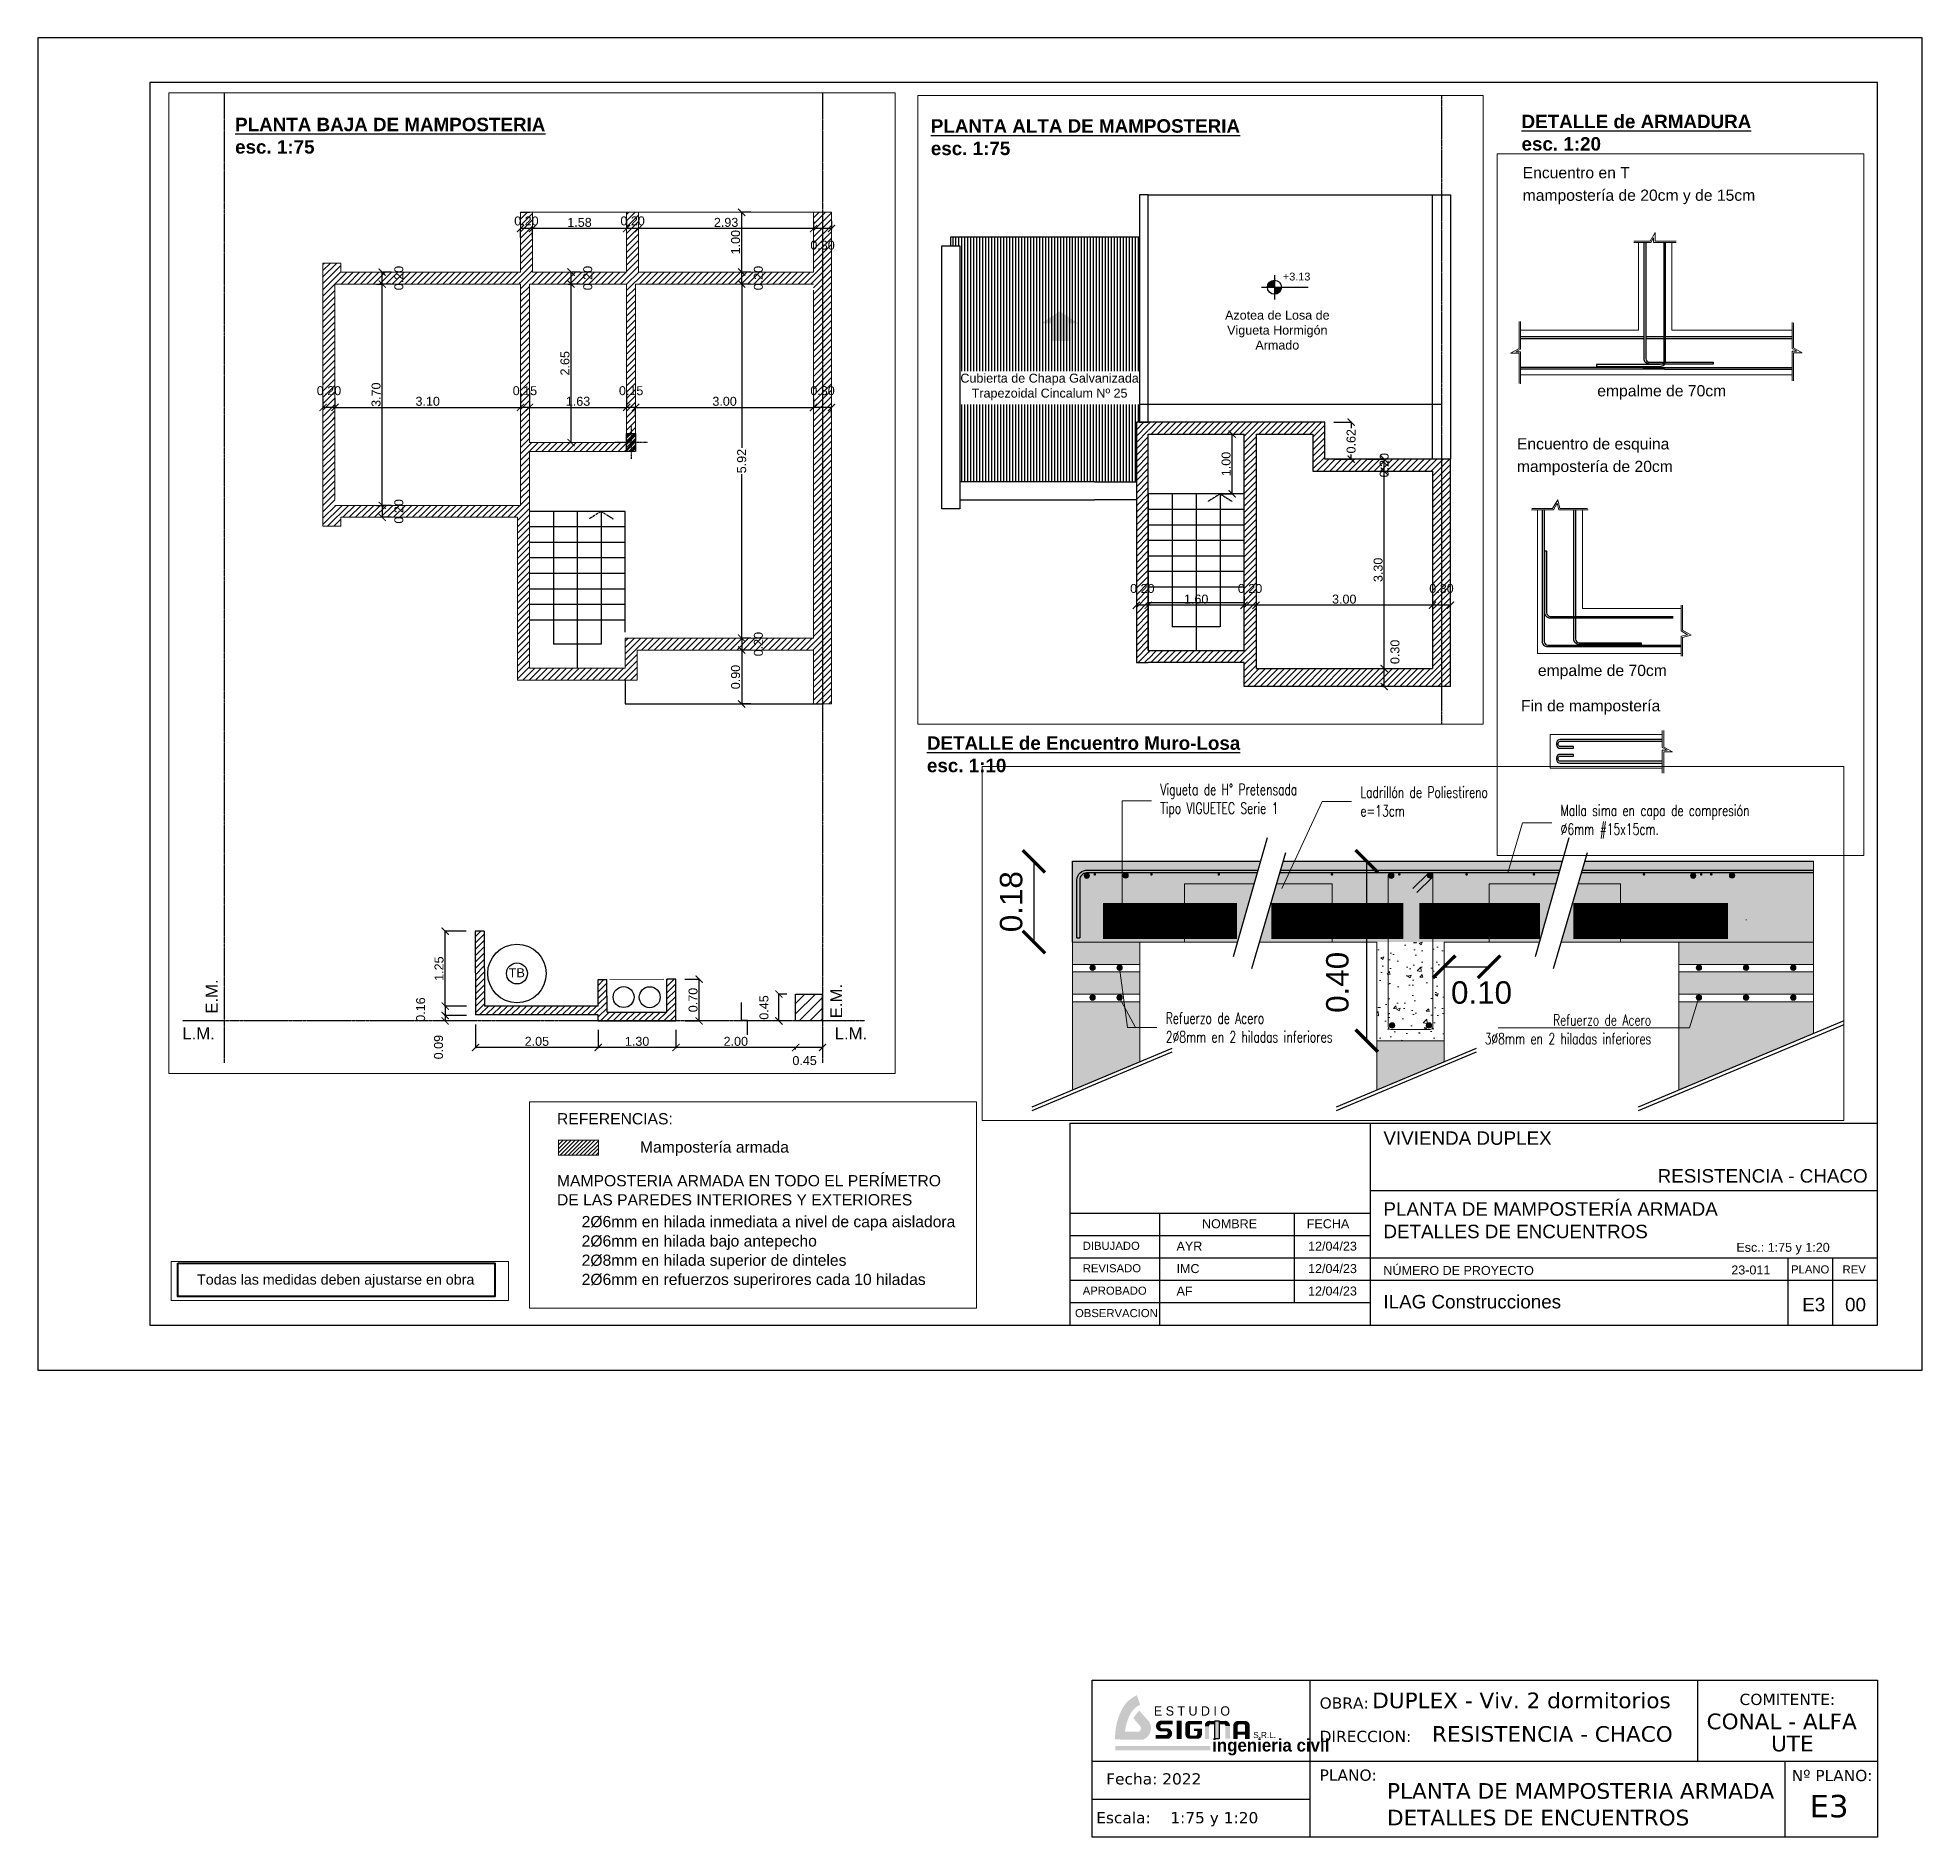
# Paper-space layout 'PL E3' of a CAD drawing. Header units: millimetres. Extents: x -18 to 402, y -107 to 294.
# The model-space entities are those that its viewports show. They can reach past a viewport. Long polylines and large blocks are cut down to what shows.
import ezdxf
from ezdxf import colors
from ezdxf.entities.mleader import LeaderData, LeaderLine
from ezdxf.enums import TextEntityAlignment as Align
from ezdxf.math import Vec2, Vec3

# ---------------------------------------------------------------- set-up
doc = ezdxf.new("R2010")
doc.units = ezdxf.units.MM
doc.header["$LTSCALE"] = 0.1
doc.header["$MEASUREMENT"] = 0
doc.header["$PDMODE"] = 3
doc.header["$PDSIZE"] = 0.1
for name, pattern in [('ACAD_ISO04W100', [30, 24, -3, 0, -3]), ('ACAD_ISO10W100', [18, 12, -3, 0, -3]), ('RAYITAS', [0.375, 0.25, -0.125]), ('TRAZOS2', [0.375, 0.25, -0.125])]:
    doc.linetypes.add(name, pattern=pattern)
doc.layers.get('DEFPOINTS').update_dxf_attribs({"color": 1})
for name, color, linetype, lineweight in [('00-COTAS', 1, 'Continuous', 9), ('17.Sombras', 8, 'Continuous', 5), ('ARM_LONGITUDINAL_Ø10', 10, 'Continuous', 9), ('ARM_LONGITUDINAL_Ø12', 10, 'Continuous', 9), ('ARM_TRANSVERSAL_Ø6', 10, 'Continuous', 9), ('CONT_MURO', 3, 'Continuous', 0), ('referencias', 1, 'Continuous', 5), ('SOMBRA', 1, 'Continuous', 0), ('VIG_CARAS', 4, 'Continuous', 9)]:
    doc.layers.add(name, color=color, linetype=linetype, lineweight=lineweight)
for name, color, linetype in [('00-texto', 3, 'Continuous'), ('armadura', 10, 'Continuous'), ('CONT_COLU', 5, 'Continuous'), ('CONTORNO VIGA', 4, 'Continuous'), ('Cotas', 1, 'Continuous'), ('Cuadro de rotulación', 7, 'Continuous'), ('Cubierta', 7, 'Continuous'), ('EJE_COLUM', 4, 'Continuous'), ('EJES', 6, 'Continuous'), ('ELMER', 2, 'Continuous'), ('ESTRUCTURAS', 3, 'Continuous'), ('HATCH', 10, 'Continuous'), ('LOSA', 2, 'Continuous'), ('MARCO DE CARATULA', 7, 'Continuous'), ('MARCO DE HOJA', 7, 'Continuous'), ('MURO', 2, 'Continuous'), ('Muros', 7, 'Continuous'), ('muros-pta', 4, 'Continuous'), ('P0-MUROS', 4, 'Continuous'), ('recuadro', 18, 'Continuous'), ('SOMB_COLUM', 1, 'Continuous'), ('TEXTO', 2, 'Continuous'), ('Textos', 7, 'Continuous')]:
    doc.layers.add(name, color=color, linetype=linetype)
doc.styles.add('ARIAL', font='arial.ttf', dxfattribs={"height": 0.18})
doc.styles.add('Arial20', font='arial.ttf', dxfattribs={"height": 0.2})
doc.styles.add('Arial30', font='arial.ttf', dxfattribs={"width": 0.8, "height": 0.3})
doc.styles.add('Arial_1', font='arial.ttf', dxfattribs={"height": 1.8})
doc.styles.add('Arial_2', font='arial.ttf', dxfattribs={"height": 3})
doc.styles.add('COTAS', font='ROMANS.shx', dxfattribs={"width": 0.7})
doc.styles.add('Diego', font='arial.ttf')
doc.styles.get("Standard").update_dxf_attribs({"font": 'arial.ttf'})
doc.styles.add('Verdana', font='verdana.ttf')
doc.dimstyles.new('COTA-1-100', dxfattribs={"dimtxt": 0.2, "dimasz": 0.12, "dimexe": 0.012, "dimexo": 0.15, "dimgap": 0.025, "dimtad": 1, "dimzin": 0, "dimdsep": 46, "dimtxsty": 'Arial20', "dimblk1": 'ARCHTICK', "dimblk2": 'ARCHTICK', "dimsah": 1, "dimcen": 0.09, "dimclrd": 256, "dimclre": 256, "dimclrt": 256, "dimazin": 0, "dimtfac": 1, "dimtofl": 0, "dimtmove": 2, "dimatfit": 3, "dimldrblk": 'ARCHTICK', "dimfxl": 1, "dimtolj": 1, "dimtzin": 0, "dimarcsym": 0})

psp = doc.layouts.new('PL E3')

# ---------------------------------------------------------------- texts
at = {"char_height": 3, "width": 113.6727, "attachment_point": 2}
for s, insert in [('\\pxql,t53;{\\fArial|b1|i0|c0|p34;\\LPLANTA BAJA DE MAMPOSTERIA\\P\\lesc. 1:75}', (82.56, 275.85)), ('\\pxql,t53;{\\fArial|b1|i0|c0|p34;\\LPLANTA ALTA DE MAMPOSTERIA\\P\\lesc. 1:75}', (237.61, 275.52)), ('\\pxql,t53;{\\fArial|b1|i0|c0|p34;\\LDETALLE de ARMADURA\\P\\lesc. 1:20}', (369.25, 276.53)), ('\\pxql,t53;{\\fArial|b1|i0|c0|p34;\\LDETALLE de Encuentro Muro-Losa\\P\\lesc. 1:10}', (236.74, 137.96))]:
    psp.add_mtext(s, dxfattribs=dict(at, insert=insert))
at = {"layer": '00-texto', "color": 250, "style": 'Verdana'}
psp.add_text('E3', height=5, dxfattribs=at).set_placement((376.6, -103.01))
at = {"layer": 'Cuadro de rotulación', "color": 250, "style": 'Verdana'}
for s, height, p in [('DUPLEX - Viv. 2 dormitorios', 3.5, (279.15, -76.94)), ('RESISTENCIA - CHACO', 3.5, (292.46, -84.43)), ('CONAL - ALFA', 3.5, (353.66, -81.63)), ('UTE', 3.5, (368.04, -86.55)), ('Fecha: 2022', 2.5, (219.86, -94.44)), ('PLANTA DE MAMPOSTERIA ARMADA', 3.5, (282.44, -97.13)), ('Escala:    1:75 y 1:20', 2.5, (217.63, -103.09)), ('DETALLES DE ENCUENTROS', 3.5, (282.44, -103.07))]:
    psp.add_text(s, height=height, dxfattribs=at).set_placement(p, align=Align.MIDDLE_LEFT)
for s, p in [('COMITENTE:', (361.01, -77.97)), ('OBRA:', (267.42, -78.79)), ('DIRECCION:', (267.42, -86.22)), ('PLANO:', (267.42, -94.85)), ('Nº PLANO:', (372.62, -94.94))]:
    psp.add_text(s, height=2.5, dxfattribs=at).set_placement(p)
at = {"layer": 'Cuadro de rotulación', "lineweight": 9, "attachment_point": 1}
for s, insert, char_height, width, style in [('VIVIENDA DUPLEX', (281.64, 49.9), 3, 123.2995, 'Arial_2'), ('RESISTENCIA - CHACO', (342.75, 41.48), 3, 100.656, 'Arial_2'), ('PLANTA DE MAMPOSTERÍA ARMADA\\PDETALLES DE ENCUENTROS', (281.64, 34.09), 3, 113.3243, 'Arial_2'), ('NOMBRE', (241.21, 30.31), 2, 41.2067, 'ARIAL'), ('FECHA', (264.56, 30.31), 2, 41.2067, 'ARIAL'), ('DIBUJADO', (214.63, 25.29), 1.8, 41.2067, 'Arial_1'), ('AYR', (235.53, 25.31), 2, 41.2067, 'ARIAL'), ('12/04/23', (264.85, 25.31), 2, 41.2067, 'ARIAL'), ('Esc.: 1:75 y 1:20', (360.29, 25.05), 2, 30.4383, 'ARIAL'), ('REVISADO', (214.63, 20.29), 1.8, 41.2067, 'Arial_1'), ('IMC', (235.53, 20.31), 2, 41.2067, 'ARIAL'), ('12/04/23', (264.85, 20.31), 2, 41.2067, 'ARIAL'), ('NÚMERO DE PROYECTO', (281.64, 19.9), 2, 41.2067, 'ARIAL'), ('23-011', (359.17, 20), 2, 31.2658, 'ARIAL'), ('PLANO', (372.48, 20.03), 1.8, 10.1814, 'Arial_1'), ('REV', (383.96, 20.03), 1.8, 6.173, 'Arial_1'), ('APROBADO', (214.63, 15.29), 1.8, 41.2067, 'Arial_1'), ('AF', (235.53, 15.31), 2, 41.2067, 'ARIAL'), ('12/04/23', (264.85, 15.31), 2, 41.2067, 'ARIAL'), ('ILAG Construcciones', (281.64, 13.43), 3, 63.3288, 'Arial_2'), ('E3', (374.98, 12.79), 3, 8.2574, 'Arial_2'), ('00', (384.52, 12.79), 3, 8.2574, 'Arial_2'), ('OBSERVACION', (212.91, 10.29), 1.8, 41.2067, 'Arial_1')]:
    psp.add_mtext(s, dxfattribs=dict(at, insert=insert, char_height=char_height, width=width, style=style))
at = {"layer": 'TEXTO', "color": 18, "true_color": 0x000000, "attachment_point": 1}
for s, insert, char_height, width in [('{\\fBankGothic Md BT|b0|i0|c0|p34;E S T U D I O} ', (230.5, -78.26), 2.0738, 90.3419), ('{\\fBankGothic Md BT|b0|i0|c0|p34;S.R.L.}', (252.62, -83.98), 1.3687, 59.6254), ('{\\fAgency FB|b1|i0|c0|p34;ingenieria civil} ', (243.47, -85.53), 2.8118, 122.4926)]:
    psp.add_mtext(s, dxfattribs=dict(at, insert=insert, char_height=char_height, width=width))

msp = doc.modelspace()

# ---------------------------------------------------------------- texts
at = {"layer": 'Cubierta', "color": 1, "insert": (349.1887, 21.0904), "char_height": 0.26, "width": 1.302589, "attachment_point": 1}
msp.add_mtext('{\\H0.5x;+3.13 }', dxfattribs=at)
at = {"layer": 'ESTRUCTURAS', "style": 'Arial30'}
for s, height, p in [('REFERENCIAS:', 0.25, (325.1389, 2.2953)), ('Encuentro en T', 0.05, (339.7371, 2.3836)), ('mampostería de 20cm y de 15cm', 0.05, (339.7371, 2.2831)), ('Mampostería armada', 0.25, (326.9888, 1.6655)), ('empalme de 70cm', 0.05, (340.0696, 1.4112)), ('MAMPOSTERIA ARMADA EN TODO EL PERÍMETRO', 0.25, (325.1389, 0.915)), ('Encuentro de esquina', 0.05, (339.7114, 1.1746)), ('mampostería de 20cm', 0.05, (339.7114, 1.0742)), ('DE LAS PAREDES INTERIORES Y EXTERIORES', 0.25, (325.1389, 0.4896)), ('2%%C6mm en hilada inmediata a nivel de capa aisladora', 0.25, (325.6882, 0.0034)), ('empalme de 70cm', 0.05, (339.805, 0.1644)), ('Fin de mampostería', 0.05, (339.7294, 0.007)), ('2%%C6mm en hilada bajo antepecho', 0.25, (325.6882, -0.4273)), ('2%%C8mm en hilada superior de dinteles', 0.25, (325.6882, -0.8574)), ('2%%C6mm en refuerzos superirores cada 10 hiladas', 0.25, (325.6882, -1.2851))]:
    msp.add_text(s, height=height, dxfattribs=at).set_placement(p)
at = {"layer": 'Textos', "linetype": 'Continuous', "style": 'ARIAL'}
msp.add_text('Todas las medidas deben ajustarse en obra', height=0.26145, dxfattribs=at).set_placement((276.1829, 69.8619))
at = {"layer": 'Textos', "color": 1, "char_height": 0.15, "attachment_point": 1, "style": 'ARIAL'}
for s, insert, width in [('\\pxqc;Azotea de Losa de Vigueta Hormigón Armado', (347.9934, 20.4554), 2.204371), ('\\pxqc;Cubierta de Chapa Galvanizada\\PTrapezoidal Cincalum Nº 25', (343.7894, 19.4025), 3)]:
    msp.add_mtext(s, dxfattribs=dict(at, insert=insert, width=width))
at = {"layer": 'Textos', "color": 2, "ltscale": 0.01, "insert": (331.5342, 9.6029), "char_height": 0.1521, "width": 0.46025, "attachment_point": 9, "rotation": 0.2679, "style": 'Diego'}
msp.add_mtext('TB', dxfattribs=at)
at = {"layer": 'Textos', "color": 2, "char_height": 0.2, "width": 0.738387, "attachment_point": 3, "rotation": 90, "style": 'Diego'}
for insert in [(326.199, 9.5672), (336.6365, 9.4906)]:
    msp.add_mtext('E.M.', dxfattribs=dict(at, insert=insert))
at = {"layer": 'Textos', "color": 2, "char_height": 0.2, "width": 0.601279, "attachment_point": 7, "style": 'Diego'}
for insert in [(325.809, 8.5642), (336.7116, 8.5642)]:
    msp.add_mtext('L.M.', dxfattribs=dict(at, insert=insert))

# ---------------------------------------------------------------- blocks, each defined once
blk = doc.blocks.new('_ARCHTICK')
at = {"color": 0, "linetype": 'ByBlock', "const_width": 0.15}
blk.add_lwpolyline([(-0.5, -0.5), (0.5, 0.5)], dxfattribs=at)
blk = doc.blocks.new('*D36')
at = {"layer": 'Cotas', "lineweight": -2, "transparency": 16777216}
for p, q in [((336.509, 8.6641), (336.509, 8.4167)), ((336.509, 8.4287), (336.059, 8.4287)), ((336.059, 8.3936), (336.059, 8.4167))]:
    blk.add_line(p, q, dxfattribs=at)
at = {"layer": 'DEFPOINTS', "color": 0, "transparency": 16777216}
for p in [(336.509, 8.8141), (336.059, 8.5436), (336.059, 8.4287)]:
    blk.add_point(p, dxfattribs=at)
at = {"layer": 'Cotas', "lineweight": -2, "transparency": 16777216, "xscale": 0.12, "yscale": 0.12, "zscale": 0.12, "rotation": 180}
blk.add_blockref('_ARCHTICK', (336.059, 8.4287), dxfattribs=at)
at = {"layer": 'Cotas', "lineweight": -2, "transparency": 16777216, "xscale": 0.12, "yscale": 0.12, "zscale": 0.12}
blk.add_blockref('_ARCHTICK', (336.509, 8.4287), dxfattribs=at)
at = {"layer": 'Cotas', "color": 2, "transparency": 16777216, "insert": (336.209, 8.2085), "char_height": 0.15, "attachment_point": 5}
blk.add_mtext('\\A1;0.45', dxfattribs=at)
blk = doc.blocks.new('*D37')
at = {"layer": 'Cotas', "lineweight": -2, "transparency": 16777216}
for p, q in [((334.059, 8.7221), (334.059, 8.4167)), ((336.059, 8.4287), (334.059, 8.4287)), ((336.059, 8.3936), (336.059, 8.4167))]:
    blk.add_line(p, q, dxfattribs=at)
at = {"layer": 'DEFPOINTS', "color": 0, "transparency": 16777216}
for p in [(334.059, 8.8721), (336.059, 8.5436), (334.059, 8.4287)]:
    blk.add_point(p, dxfattribs=at)
at = {"layer": 'Cotas', "lineweight": -2, "transparency": 16777216, "xscale": 0.12, "yscale": 0.12, "zscale": 0.12, "rotation": 180}
blk.add_blockref('_ARCHTICK', (334.059, 8.4287), dxfattribs=at)
at = {"layer": 'Cotas', "lineweight": -2, "transparency": 16777216, "xscale": 0.12, "yscale": 0.12, "zscale": 0.12}
blk.add_blockref('_ARCHTICK', (336.059, 8.4287), dxfattribs=at)
at = {"layer": 'Cotas', "color": 2, "transparency": 16777216, "insert": (335.059, 8.5303), "char_height": 0.15, "attachment_point": 5}
blk.add_mtext('\\A1;2.00', dxfattribs=at)
blk = doc.blocks.new('*D44')
at = {"layer": 'Cotas', "lineweight": -2, "transparency": 16777216}
for p, q in [((335.909, 9.3221), (335.7666, 9.3221)), ((335.7786, 8.8721), (335.7786, 9.3221)), ((335.909, 8.8721), (335.7666, 8.8721))]:
    blk.add_line(p, q, dxfattribs=at)
at = {"layer": 'DEFPOINTS', "color": 0, "transparency": 16777216}
for p in [(335.7786, 9.3221), (336.059, 9.3221), (336.059, 8.8721)]:
    blk.add_point(p, dxfattribs=at)
at = {"layer": 'Cotas', "lineweight": -2, "transparency": 16777216, "xscale": 0.12, "yscale": 0.12, "zscale": 0.12}
for p, rotation in [((335.7786, 9.3221), 90), ((335.7786, 8.8721), 270)]:
    blk.add_blockref('_ARCHTICK', p, dxfattribs=dict(at, rotation=rotation))
at = {"layer": 'Cotas', "color": 2, "transparency": 16777216, "insert": (335.5301, 9.0971), "char_height": 0.15, "attachment_point": 5, "rotation": 90}
blk.add_mtext('\\A1;0.45', dxfattribs=at)
blk = doc.blocks.new('*D38')
at = {"layer": 'Cotas', "lineweight": -2, "transparency": 16777216}
for p, q in [((330.552, 10.3721), (330.1888, 10.3721)), ((330.2008, 9.1214), (330.2008, 10.3721)), ((330.5579, 9.1214), (330.1888, 9.1214))]:
    blk.add_line(p, q, dxfattribs=at)
at = {"layer": 'DEFPOINTS', "color": 0, "transparency": 16777216}
for p in [(330.2008, 10.3721), (330.702, 10.3721), (330.7079, 9.1214)]:
    blk.add_point(p, dxfattribs=at)
at = {"layer": 'Cotas', "lineweight": -2, "transparency": 16777216, "xscale": 0.12, "yscale": 0.12, "zscale": 0.12}
for p, rotation in [((330.2008, 10.3721), 90), ((330.2008, 9.1214), 270)]:
    blk.add_blockref('_ARCHTICK', p, dxfattribs=dict(at, rotation=rotation))
at = {"layer": 'Cotas', "color": 2, "transparency": 16777216, "insert": (330.0992, 9.7468), "char_height": 0.15, "attachment_point": 5, "rotation": 90}
blk.add_mtext('\\A1;1.25', dxfattribs=at)
blk = doc.blocks.new('*D33')
at = {"layer": 'Cotas', "lineweight": -2, "transparency": 16777216}
for p, q in [((335.309, 21.1921), (335.1453, 21.1921)), ((335.1573, 21.1921), (335.1573, 18.4512)), ((335.1573, 15.2721), (335.1573, 18.0131)), ((335.2799, 15.2721), (335.1453, 15.2721))]:
    blk.add_line(p, q, dxfattribs=at)
at = {"layer": 'DEFPOINTS', "color": 0, "transparency": 16777216}
for p in [(335.459, 21.1921), (335.1573, 15.2721), (335.4299, 15.2721)]:
    blk.add_point(p, dxfattribs=at)
at = {"layer": 'Cotas', "lineweight": -2, "transparency": 16777216, "xscale": 0.12, "yscale": 0.12, "zscale": 0.12}
for p, rotation in [((335.1573, 21.1921), 90), ((335.1573, 15.2721), 270)]:
    blk.add_blockref('_ARCHTICK', p, dxfattribs=dict(at, rotation=rotation))
at = {"layer": 'Cotas', "color": 2, "transparency": 16777216, "insert": (335.1573, 18.2321), "char_height": 0.15, "attachment_point": 5, "rotation": 90}
blk.add_mtext('\\A1;5.92', dxfattribs=at)
blk = doc.blocks.new('*D34')
at = {"layer": 'Cotas', "lineweight": -2, "transparency": 16777216}
for p, q in [((333.384, 19.1353), (333.384, 19.1173)), ((333.384, 19.1293), (336.359, 19.1293)), ((336.359, 19.1037), (336.359, 19.1173))]:
    blk.add_line(p, q, dxfattribs=at)
at = {"layer": 'DEFPOINTS', "color": 0, "transparency": 16777216}
for p in [(333.384, 19.2853), (336.359, 19.2537), (336.359, 19.1293)]:
    blk.add_point(p, dxfattribs=at)
at = {"layer": 'Cotas', "lineweight": -2, "transparency": 16777216, "xscale": 0.12, "yscale": 0.12, "zscale": 0.12, "rotation": 180}
blk.add_blockref('_ARCHTICK', (333.384, 19.1293), dxfattribs=at)
at = {"layer": 'Cotas', "lineweight": -2, "transparency": 16777216, "xscale": 0.12, "yscale": 0.12, "zscale": 0.12}
blk.add_blockref('_ARCHTICK', (336.359, 19.1293), dxfattribs=at)
at = {"layer": 'Cotas', "color": 2, "transparency": 16777216, "insert": (334.8715, 19.2309), "char_height": 0.15, "attachment_point": 5}
blk.add_mtext('\\A1;3.00', dxfattribs=at)
blk = doc.blocks.new('*D35')
at = {"layer": 'Cotas', "lineweight": -2, "transparency": 16777216}
for p, q in [((331.459, 19.3608), (331.459, 19.1173)), ((328.359, 19.2921), (328.359, 19.1173)), ((328.359, 19.1293), (331.459, 19.1293))]:
    blk.add_line(p, q, dxfattribs=at)
at = {"layer": 'DEFPOINTS', "color": 0, "transparency": 16777216}
for p in [(331.459, 19.5108), (328.359, 19.4421), (331.459, 19.1293)]:
    blk.add_point(p, dxfattribs=at)
at = {"layer": 'Cotas', "lineweight": -2, "transparency": 16777216, "xscale": 0.12, "yscale": 0.12, "zscale": 0.12, "rotation": 180}
blk.add_blockref('_ARCHTICK', (328.359, 19.1293), dxfattribs=at)
at = {"layer": 'Cotas', "lineweight": -2, "transparency": 16777216, "xscale": 0.12, "yscale": 0.12, "zscale": 0.12}
blk.add_blockref('_ARCHTICK', (331.459, 19.1293), dxfattribs=at)
at = {"layer": 'Cotas', "color": 2, "transparency": 16777216, "insert": (329.909, 19.2309), "char_height": 0.15, "attachment_point": 5}
blk.add_mtext('\\A1;3.10', dxfattribs=at)
blk = doc.blocks.new('*D41')
at = {"layer": 'Cotas', "lineweight": -2, "transparency": 16777216}
for p, q in [((350.8709, 14.4721), (350.8948, 14.4721)), ((350.8828, 14.1721), (350.8828, 14.4721)), ((350.8709, 14.1721), (350.8948, 14.1721))]:
    blk.add_line(p, q, dxfattribs=at)
at = {"layer": 'DEFPOINTS', "color": 0, "transparency": 16777216}
for p in [(350.7209, 14.4721), (350.8828, 14.4721), (350.7209, 14.1721)]:
    blk.add_point(p, dxfattribs=at)
at = {"layer": 'Cotas', "lineweight": -2, "transparency": 16777216, "xscale": 0.12, "yscale": 0.12, "zscale": 0.12}
for p, rotation in [((350.8828, 14.4721), 90), ((350.8828, 14.1721), 270)]:
    blk.add_blockref('_ARCHTICK', p, dxfattribs=dict(at, rotation=rotation))
at = {"layer": 'Cotas', "color": 2, "transparency": 16777216, "insert": (351.0625, 14.7509), "char_height": 0.15, "attachment_point": 5, "rotation": 90}
blk.add_mtext('\\A1;0.30', dxfattribs=at)
blk = doc.blocks.new('*D42')
at = {"layer": 'Cotas', "lineweight": -2, "transparency": 16777216}
for p, q in [((350.609, 17.7721), (350.8948, 17.7721)), ((350.8828, 14.4721), (350.8828, 17.7721)), ((350.8709, 14.4721), (350.8948, 14.4721))]:
    blk.add_line(p, q, dxfattribs=at)
at = {"layer": 'DEFPOINTS', "color": 0, "transparency": 16777216}
for p in [(350.459, 17.7721), (350.8828, 17.7721), (350.7209, 14.4721)]:
    blk.add_point(p, dxfattribs=at)
at = {"layer": 'Cotas', "lineweight": -2, "transparency": 16777216, "xscale": 0.12, "yscale": 0.12, "zscale": 0.12}
for p, rotation in [((350.8828, 17.7721), 90), ((350.8828, 14.4721), 270)]:
    blk.add_blockref('_ARCHTICK', p, dxfattribs=dict(at, rotation=rotation))
at = {"layer": 'Cotas', "color": 2, "transparency": 16777216, "insert": (350.7812, 16.1221), "char_height": 0.15, "attachment_point": 5, "rotation": 90}
blk.add_mtext('\\A1;3.30', dxfattribs=at)
blk = doc.blocks.new('*D43')
at = {"layer": 'Cotas', "lineweight": -2, "transparency": 16777216}
for p, q in [((350.609, 17.9721), (350.8948, 17.9721)), ((350.8828, 17.7721), (350.8828, 17.9721)), ((350.609, 17.7721), (350.8948, 17.7721))]:
    blk.add_line(p, q, dxfattribs=at)
at = {"layer": 'DEFPOINTS', "color": 0, "transparency": 16777216}
for p in [(350.459, 17.9721), (350.8828, 17.9721), (350.459, 17.7721)]:
    blk.add_point(p, dxfattribs=at)
at = {"layer": 'Cotas', "lineweight": -2, "transparency": 16777216, "xscale": 0.12, "yscale": 0.12, "zscale": 0.12}
for p, rotation in [((350.8828, 17.9721), 90), ((350.8828, 17.7721), 270)]:
    blk.add_blockref('_ARCHTICK', p, dxfattribs=dict(at, rotation=rotation))
at = {"layer": 'Cotas', "color": 2, "transparency": 16777216, "insert": (350.8828, 17.8721), "char_height": 0.15, "attachment_point": 5, "rotation": 90}
blk.add_mtext('\\A1;0.20', dxfattribs=at)
blk = doc.blocks.new('*D39')
at = {"layer": 'Cotas', "lineweight": -2, "transparency": 16777216}
for p, q in [((348.2345, 18.3921), (348.3532, 18.3921)), ((348.3412, 17.3921), (348.3412, 18.3921)), ((348.1123, 17.3921), (348.3532, 17.3921))]:
    blk.add_line(p, q, dxfattribs=at)
at = {"layer": 'DEFPOINTS', "color": 0, "transparency": 16777216}
for p in [(348.0845, 18.3921), (348.3412, 18.3921), (347.9623, 17.3921)]:
    blk.add_point(p, dxfattribs=at)
at = {"layer": 'Cotas', "lineweight": -2, "transparency": 16777216, "xscale": 0.12, "yscale": 0.12, "zscale": 0.12}
for p, rotation in [((348.3412, 18.3921), 90), ((348.3412, 17.3921), 270)]:
    blk.add_blockref('_ARCHTICK', p, dxfattribs=dict(at, rotation=rotation))
at = {"layer": 'Cotas', "color": 2, "transparency": 16777216, "insert": (348.2396, 17.8921), "char_height": 0.15, "attachment_point": 5, "rotation": 90}
blk.add_mtext('\\A1;1.00', dxfattribs=at)
blk = doc.blocks.new('Nivel Planta')
at = {"layer": 'Cubierta'}
h = blk.add_hatch(color=1, dxfattribs=at)
h.paths.add_polyline_path([(509.8507, 209.4131, 0.414214), (509.7327, 209.2951), (509.8507, 209.2951)])
h.paths.add_polyline_path([(509.9687, 209.2951), (509.8507, 209.2951), (509.8507, 209.1771, 0.414214)])
at = {"layer": 'Cotas', "color": 1}
for p, q in [((509.8507, 209.4986), (509.8507, 209.0904)), ((509.6361, 209.2951), (510.4131, 209.2951))]:
    blk.add_line(p, q, dxfattribs=at)
blk.add_circle((509.8507, 209.2951), 0.118, dxfattribs=at)
blk = doc.blocks.new('*D40')
at = {"layer": 'Cotas', "lineweight": -2, "transparency": 16777216}
for p, q in [((350.0394, 18.5921), (350.3411, 18.5921)), ((350.3291, 18.5921), (350.3291, 18.4913)), ((350.3291, 17.9721), (350.3291, 18.0532)), ((350.0394, 17.9721), (350.3411, 17.9721))]:
    blk.add_line(p, q, dxfattribs=at)
at = {"layer": 'DEFPOINTS', "color": 0, "transparency": 16777216}
for p in [(349.8894, 18.5921), (349.8894, 17.9721), (350.3291, 17.9721)]:
    blk.add_point(p, dxfattribs=at)
at = {"layer": 'Cotas', "lineweight": -2, "transparency": 16777216, "xscale": 0.12, "yscale": 0.12, "zscale": 0.12}
for p, rotation in [((350.3291, 18.5921), 90), ((350.3291, 17.9721), 270)]:
    blk.add_blockref('_ARCHTICK', p, dxfattribs=dict(at, rotation=rotation))
at = {"layer": 'Cotas', "color": 2, "transparency": 16777216, "insert": (350.3291, 18.2723), "char_height": 0.15, "attachment_point": 5, "rotation": 90}
blk.add_mtext('\\A1;0.62', dxfattribs=at)
blk = doc.blocks.new('*D45')
at = {"layer": 'Cotas', "lineweight": -2, "transparency": 16777216}
for p, q in [((332.759, 8.7221), (332.759, 8.4167)), ((334.059, 8.7221), (334.059, 8.4167)), ((334.059, 8.4287), (332.759, 8.4287))]:
    blk.add_line(p, q, dxfattribs=at)
at = {"layer": 'DEFPOINTS', "color": 0, "transparency": 16777216}
for p in [(332.759, 8.8721), (334.059, 8.8721), (332.759, 8.4287)]:
    blk.add_point(p, dxfattribs=at)
at = {"layer": 'Cotas', "lineweight": -2, "transparency": 16777216, "xscale": 0.12, "yscale": 0.12, "zscale": 0.12, "rotation": 180}
blk.add_blockref('_ARCHTICK', (332.759, 8.4287), dxfattribs=at)
at = {"layer": 'Cotas', "lineweight": -2, "transparency": 16777216, "xscale": 0.12, "yscale": 0.12, "zscale": 0.12}
blk.add_blockref('_ARCHTICK', (334.059, 8.4287), dxfattribs=at)
at = {"layer": 'Cotas', "color": 2, "transparency": 16777216, "insert": (333.409, 8.5303), "char_height": 0.15, "attachment_point": 5}
blk.add_mtext('\\A1;1.30', dxfattribs=at)
blk = doc.blocks.new('*D46')
at = {"layer": 'Cotas', "lineweight": -2, "transparency": 16777216}
for p, q in [((330.7086, 8.8125), (330.7086, 8.4167)), ((332.759, 8.7221), (332.759, 8.4167)), ((332.759, 8.4287), (330.7086, 8.4287))]:
    blk.add_line(p, q, dxfattribs=at)
at = {"layer": 'DEFPOINTS', "color": 0, "transparency": 16777216}
for p in [(330.7086, 8.9625), (332.759, 8.8721), (330.7086, 8.4287)]:
    blk.add_point(p, dxfattribs=at)
at = {"layer": 'Cotas', "lineweight": -2, "transparency": 16777216, "xscale": 0.12, "yscale": 0.12, "zscale": 0.12, "rotation": 180}
blk.add_blockref('_ARCHTICK', (330.7086, 8.4287), dxfattribs=at)
at = {"layer": 'Cotas', "lineweight": -2, "transparency": 16777216, "xscale": 0.12, "yscale": 0.12, "zscale": 0.12}
blk.add_blockref('_ARCHTICK', (332.759, 8.4287), dxfattribs=at)
at = {"layer": 'Cotas', "color": 2, "transparency": 16777216, "insert": (331.7338, 8.5303), "char_height": 0.15, "attachment_point": 5}
blk.add_mtext('\\A1;2.05', dxfattribs=at)
blk = doc.blocks.new('*D47')
at = {"layer": 'Cotas', "lineweight": -2, "transparency": 16777216}
for p, q in [((334.2058, 9.5721), (334.4582, 9.5721)), ((334.4462, 8.8721), (334.4462, 9.5721)), ((334.209, 8.8721), (334.4582, 8.8721))]:
    blk.add_line(p, q, dxfattribs=at)
at = {"layer": 'DEFPOINTS', "color": 0, "transparency": 16777216}
for p in [(334.0558, 9.5721), (334.4462, 9.5721), (334.059, 8.8721)]:
    blk.add_point(p, dxfattribs=at)
at = {"layer": 'Cotas', "lineweight": -2, "transparency": 16777216, "xscale": 0.12, "yscale": 0.12, "zscale": 0.12}
for p, rotation in [((334.4462, 9.5721), 90), ((334.4462, 8.8721), 270)]:
    blk.add_blockref('_ARCHTICK', p, dxfattribs=dict(at, rotation=rotation))
at = {"layer": 'Cotas', "color": 2, "transparency": 16777216, "insert": (334.3446, 9.2221), "char_height": 0.15, "attachment_point": 5, "rotation": 90}
blk.add_mtext('\\A1;0.70', dxfattribs=at)
blk = doc.blocks.new('*D48')
at = {"layer": 'Cotas', "lineweight": -2, "transparency": 16777216}
for p, q in [((330.5579, 9.1214), (330.1888, 9.1214)), ((330.2008, 9.1214), (330.2008, 8.9625)), ((330.5586, 8.9625), (330.1888, 8.9625))]:
    blk.add_line(p, q, dxfattribs=at)
at = {"layer": 'DEFPOINTS', "color": 0, "transparency": 16777216}
for p in [(330.7079, 9.1214), (330.2008, 8.9625), (330.7086, 8.9625)]:
    blk.add_point(p, dxfattribs=at)
at = {"layer": 'Cotas', "lineweight": -2, "transparency": 16777216, "xscale": 0.12, "yscale": 0.12, "zscale": 0.12}
for p, rotation in [((330.2008, 9.1214), 90), ((330.2008, 8.9625), 270)]:
    blk.add_blockref('_ARCHTICK', p, dxfattribs=dict(at, rotation=rotation))
at = {"layer": 'Cotas', "color": 2, "transparency": 16777216, "insert": (329.7916, 9.0621), "char_height": 0.15, "attachment_point": 5, "rotation": 90}
blk.add_mtext('\\A1;0.16', dxfattribs=at)
blk = doc.blocks.new('*D49')
at = {"layer": 'Cotas', "lineweight": -2, "transparency": 16777216}
for p, q in [((330.5586, 8.9625), (330.1888, 8.9625)), ((330.2008, 8.9625), (330.2008, 8.8721)), ((330.5571, 8.8721), (330.1888, 8.8721))]:
    blk.add_line(p, q, dxfattribs=at)
at = {"layer": 'DEFPOINTS', "color": 0, "transparency": 16777216}
for p in [(330.7086, 8.9625), (330.2008, 8.8721), (330.7071, 8.8721)]:
    blk.add_point(p, dxfattribs=at)
at = {"layer": 'Cotas', "lineweight": -2, "transparency": 16777216, "xscale": 0.12, "yscale": 0.12, "zscale": 0.12}
for p, rotation in [((330.2008, 8.9625), 90), ((330.2008, 8.8721), 270)]:
    blk.add_blockref('_ARCHTICK', p, dxfattribs=dict(at, rotation=rotation))
at = {"layer": 'Cotas', "color": 2, "transparency": 16777216, "insert": (330.0907, 8.4341), "char_height": 0.15, "attachment_point": 5, "rotation": 90}
blk.add_mtext('\\A1;0.09', dxfattribs=at)
blk = doc.blocks.new('*D147')
at = {"layer": 'Cotas', "lineweight": -2, "transparency": 16777216}
for p, q in [((329.0549, 21.1921), (329.136, 21.1921)), ((329.148, 17.4921), (329.148, 21.1921)), ((329.0549, 17.4921), (329.136, 17.4921))]:
    blk.add_line(p, q, dxfattribs=at)
at = {"layer": 'DEFPOINTS', "color": 0, "transparency": 16777216}
for p in [(329.148, 21.1921), (329.2049, 21.1921), (329.2049, 17.4921)]:
    blk.add_point(p, dxfattribs=at)
at = {"layer": 'Cotas', "lineweight": -2, "transparency": 16777216, "xscale": 0.12, "yscale": 0.12, "zscale": 0.12}
for p, rotation in [((329.148, 21.1921), 90), ((329.148, 17.4921), 270)]:
    blk.add_blockref('_ARCHTICK', p, dxfattribs=dict(at, rotation=rotation))
at = {"layer": 'Cotas', "color": 2, "transparency": 16777216, "insert": (329.0464, 19.3421), "char_height": 0.15, "attachment_point": 5, "rotation": 90}
blk.add_mtext('\\A1;3.70', dxfattribs=at)
blk = doc.blocks.new('*D148')
at = {"layer": 'Cotas', "lineweight": -2, "transparency": 16777216}
for p, q in [((331.609, 19.4101), (331.609, 19.1173)), ((333.234, 19.4101), (333.234, 19.1173)), ((331.609, 19.1293), (333.234, 19.1293))]:
    blk.add_line(p, q, dxfattribs=at)
at = {"layer": 'DEFPOINTS', "color": 0, "transparency": 16777216}
for p in [(331.609, 19.5601), (333.234, 19.5601), (333.234, 19.1293)]:
    blk.add_point(p, dxfattribs=at)
at = {"layer": 'Cotas', "lineweight": -2, "transparency": 16777216, "xscale": 0.12, "yscale": 0.12, "zscale": 0.12, "rotation": 180}
blk.add_blockref('_ARCHTICK', (331.609, 19.1293), dxfattribs=at)
at = {"layer": 'Cotas', "lineweight": -2, "transparency": 16777216, "xscale": 0.12, "yscale": 0.12, "zscale": 0.12}
blk.add_blockref('_ARCHTICK', (333.234, 19.1293), dxfattribs=at)
at = {"layer": 'Cotas', "color": 2, "transparency": 16777216, "insert": (332.4215, 19.2309), "char_height": 0.15, "attachment_point": 5}
blk.add_mtext('\\A1;1.63', dxfattribs=at)
blk = doc.blocks.new('*D149')
at = {"layer": 'Cotas', "lineweight": -2, "transparency": 16777216}
for p, q in [((332.259, 21.1921), (332.2934, 21.1921)), ((332.3054, 18.5421), (332.3054, 21.1921)), ((332.259, 18.5421), (332.2934, 18.5421))]:
    blk.add_line(p, q, dxfattribs=at)
at = {"layer": 'DEFPOINTS', "color": 0, "transparency": 16777216}
for p in [(332.3054, 21.1921), (332.409, 21.1921), (332.409, 18.5421)]:
    blk.add_point(p, dxfattribs=at)
at = {"layer": 'Cotas', "lineweight": -2, "transparency": 16777216, "xscale": 0.12, "yscale": 0.12, "zscale": 0.12}
for p, rotation in [((332.3054, 21.1921), 90), ((332.3054, 18.5421), 270)]:
    blk.add_blockref('_ARCHTICK', p, dxfattribs=dict(at, rotation=rotation))
at = {"layer": 'Cotas', "color": 2, "transparency": 16777216, "insert": (332.2038, 19.8671), "char_height": 0.15, "attachment_point": 5, "rotation": 90}
blk.add_mtext('\\A1;2.65', dxfattribs=at)
blk = doc.blocks.new('*D150')
at = {"layer": 'Cotas', "lineweight": -2, "transparency": 16777216}
for p, q in [((335.1573, 21.1921), (335.1573, 21.3921)), ((335.3073, 21.3921), (335.1693, 21.3921)), ((335.3073, 21.1921), (335.1693, 21.1921))]:
    blk.add_line(p, q, dxfattribs=at)
at = {"layer": 'DEFPOINTS', "color": 0, "transparency": 16777216}
for p in [(335.1573, 21.3921), (335.1573, 21.3921), (335.1573, 21.1921)]:
    blk.add_point(p, dxfattribs=at)
at = {"layer": 'Cotas', "lineweight": -2, "transparency": 16777216, "xscale": 0.12, "yscale": 0.12, "zscale": 0.12}
for p, rotation in [((335.1573, 21.3921), 90), ((335.1573, 21.1921), 270)]:
    blk.add_blockref('_ARCHTICK', p, dxfattribs=dict(at, rotation=rotation))
at = {"layer": 'Cotas', "color": 2, "transparency": 16777216, "insert": (335.4365, 21.2921), "char_height": 0.15, "attachment_point": 5, "rotation": 90}
blk.add_mtext('\\A1;0.20', dxfattribs=at)
blk = doc.blocks.new('*D151')
at = {"layer": 'Cotas', "lineweight": -2, "transparency": 16777216}
for p, q in [((335.1573, 21.3921), (335.1573, 22.3921)), ((335.3073, 22.3921), (335.1693, 22.3921)), ((335.3073, 21.3921), (335.1693, 21.3921))]:
    blk.add_line(p, q, dxfattribs=at)
at = {"layer": 'DEFPOINTS', "color": 0, "transparency": 16777216}
for p in [(335.1573, 22.3921), (335.1573, 22.3921), (335.1573, 21.3921)]:
    blk.add_point(p, dxfattribs=at)
at = {"layer": 'Cotas', "lineweight": -2, "transparency": 16777216, "xscale": 0.12, "yscale": 0.12, "zscale": 0.12}
for p, rotation in [((335.1573, 22.3921), 90), ((335.1573, 21.3921), 270)]:
    blk.add_blockref('_ARCHTICK', p, dxfattribs=dict(at, rotation=rotation))
at = {"layer": 'Cotas', "color": 2, "transparency": 16777216, "insert": (335.0557, 21.8921), "char_height": 0.15, "attachment_point": 5, "rotation": 90}
blk.add_mtext('\\A1;1.00', dxfattribs=at)
blk = doc.blocks.new('*D152')
at = {"layer": 'Cotas', "lineweight": -2, "transparency": 16777216}
for p, q in [((332.3054, 21.1921), (332.3054, 21.3921)), ((332.4554, 21.3921), (332.3174, 21.3921)), ((332.4554, 21.1921), (332.3174, 21.1921))]:
    blk.add_line(p, q, dxfattribs=at)
at = {"layer": 'DEFPOINTS', "color": 0, "transparency": 16777216}
for p in [(332.3054, 21.3921), (332.3054, 21.3921), (332.3054, 21.1921)]:
    blk.add_point(p, dxfattribs=at)
at = {"layer": 'Cotas', "lineweight": -2, "transparency": 16777216, "xscale": 0.12, "yscale": 0.12, "zscale": 0.12}
for p, rotation in [((332.3054, 21.3921), 90), ((332.3054, 21.1921), 270)]:
    blk.add_blockref('_ARCHTICK', p, dxfattribs=dict(at, rotation=rotation))
at = {"layer": 'Cotas', "color": 2, "transparency": 16777216, "insert": (332.5847, 21.2921), "char_height": 0.15, "attachment_point": 5, "rotation": 90}
blk.add_mtext('\\A1;0.20', dxfattribs=at)
blk = doc.blocks.new('*D153')
at = {"layer": 'Cotas', "lineweight": -2, "transparency": 16777216}
for p, q in [((336.359, 22.2421), (336.359, 22.1086)), ((336.659, 22.2421), (336.659, 22.1086)), ((336.659, 22.1206), (336.359, 22.1206))]:
    blk.add_line(p, q, dxfattribs=at)
at = {"layer": 'DEFPOINTS', "color": 0, "transparency": 16777216}
for p in [(336.359, 22.3921), (336.659, 22.3921), (336.359, 22.1206)]:
    blk.add_point(p, dxfattribs=at)
at = {"layer": 'Cotas', "lineweight": -2, "transparency": 16777216, "xscale": 0.12, "yscale": 0.12, "zscale": 0.12, "rotation": 180}
blk.add_blockref('_ARCHTICK', (336.359, 22.1206), dxfattribs=at)
at = {"layer": 'Cotas', "lineweight": -2, "transparency": 16777216, "xscale": 0.12, "yscale": 0.12, "zscale": 0.12}
blk.add_blockref('_ARCHTICK', (336.659, 22.1206), dxfattribs=at)
at = {"layer": 'Cotas', "color": 2, "transparency": 16777216, "insert": (336.509, 21.8412), "char_height": 0.15, "attachment_point": 5}
blk.add_mtext('\\A1;0.30', dxfattribs=at)
blk = doc.blocks.new('*D156')
at = {"layer": 'Cotas', "lineweight": -2, "transparency": 16777216}
for p, q in [((335.1573, 15.2721), (335.1573, 15.0721)), ((335.3073, 15.2721), (335.1693, 15.2721)), ((335.3073, 15.0721), (335.1693, 15.0721))]:
    blk.add_line(p, q, dxfattribs=at)
at = {"layer": 'DEFPOINTS', "color": 0, "transparency": 16777216}
for p in [(335.1573, 15.2721), (335.1573, 15.0721), (335.1573, 15.0721)]:
    blk.add_point(p, dxfattribs=at)
at = {"layer": 'Cotas', "lineweight": -2, "transparency": 16777216, "xscale": 0.12, "yscale": 0.12, "zscale": 0.12}
for p, rotation in [((335.1573, 15.2721), 90), ((335.1573, 15.0721), 270)]:
    blk.add_blockref('_ARCHTICK', p, dxfattribs=dict(at, rotation=rotation))
at = {"layer": 'Cotas', "color": 2, "transparency": 16777216, "insert": (335.4365, 15.1721), "char_height": 0.15, "attachment_point": 5, "rotation": 90}
blk.add_mtext('\\A1;0.20', dxfattribs=at)
blk = doc.blocks.new('*D157')
at = {"layer": 'Cotas', "lineweight": -2, "transparency": 16777216}
for p, q in [((335.1573, 15.0721), (335.1573, 14.1721)), ((335.3073, 15.0721), (335.1693, 15.0721)), ((335.3073, 14.1721), (335.1693, 14.1721))]:
    blk.add_line(p, q, dxfattribs=at)
at = {"layer": 'DEFPOINTS', "color": 0, "transparency": 16777216}
for p in [(335.1573, 15.0721), (335.1573, 14.1721), (335.1573, 14.1721)]:
    blk.add_point(p, dxfattribs=at)
at = {"layer": 'Cotas', "lineweight": -2, "transparency": 16777216, "xscale": 0.12, "yscale": 0.12, "zscale": 0.12}
for p, rotation in [((335.1573, 15.0721), 90), ((335.1573, 14.1721), 270)]:
    blk.add_blockref('_ARCHTICK', p, dxfattribs=dict(at, rotation=rotation))
at = {"layer": 'Cotas', "color": 2, "transparency": 16777216, "insert": (335.0557, 14.6221), "char_height": 0.15, "attachment_point": 5, "rotation": 90}
blk.add_mtext('\\A1;0.90', dxfattribs=at)
blk = doc.blocks.new('*D158')
at = {"layer": 'Cotas', "lineweight": -2, "transparency": 16777216}
for p, q in [((336.359, 19.2793), (336.359, 19.1413)), ((336.659, 19.1293), (336.359, 19.1293)), ((336.659, 18.9793), (336.659, 19.1173))]:
    blk.add_line(p, q, dxfattribs=at)
at = {"layer": 'DEFPOINTS', "color": 0, "transparency": 16777216}
for p in [(336.359, 19.1293), (336.359, 19.1293), (336.659, 19.1293)]:
    blk.add_point(p, dxfattribs=at)
at = {"layer": 'Cotas', "lineweight": -2, "transparency": 16777216, "xscale": 0.12, "yscale": 0.12, "zscale": 0.12, "rotation": 180}
blk.add_blockref('_ARCHTICK', (336.359, 19.1293), dxfattribs=at)
at = {"layer": 'Cotas', "lineweight": -2, "transparency": 16777216, "xscale": 0.12, "yscale": 0.12, "zscale": 0.12}
blk.add_blockref('_ARCHTICK', (336.659, 19.1293), dxfattribs=at)
at = {"layer": 'Cotas', "color": 2, "transparency": 16777216, "insert": (336.509, 19.4087), "char_height": 0.15, "attachment_point": 5}
blk.add_mtext('\\A1;0.30', dxfattribs=at)
blk = doc.blocks.new('*D159')
at = {"layer": 'Cotas', "lineweight": -2, "transparency": 16777216}
for p, q in [((333.234, 19.2793), (333.234, 19.1413)), ((333.384, 19.1293), (333.234, 19.1293)), ((333.384, 18.9793), (333.384, 19.1173))]:
    blk.add_line(p, q, dxfattribs=at)
at = {"layer": 'DEFPOINTS', "color": 0, "transparency": 16777216}
for p in [(333.234, 19.1293), (333.234, 19.1293), (333.384, 19.1293)]:
    blk.add_point(p, dxfattribs=at)
at = {"layer": 'Cotas', "lineweight": -2, "transparency": 16777216, "xscale": 0.12, "yscale": 0.12, "zscale": 0.12, "rotation": 180}
blk.add_blockref('_ARCHTICK', (333.234, 19.1293), dxfattribs=at)
at = {"layer": 'Cotas', "lineweight": -2, "transparency": 16777216, "xscale": 0.12, "yscale": 0.12, "zscale": 0.12}
blk.add_blockref('_ARCHTICK', (333.384, 19.1293), dxfattribs=at)
at = {"layer": 'Cotas', "color": 2, "transparency": 16777216, "insert": (333.309, 19.4085), "char_height": 0.15, "attachment_point": 5}
blk.add_mtext('\\A1;0.15', dxfattribs=at)
blk = doc.blocks.new('*D160')
at = {"layer": 'Cotas', "lineweight": -2, "transparency": 16777216}
for p, q in [((331.459, 19.2793), (331.459, 19.1413)), ((331.609, 19.2793), (331.609, 19.1413)), ((331.609, 19.1293), (331.459, 19.1293))]:
    blk.add_line(p, q, dxfattribs=at)
at = {"layer": 'DEFPOINTS', "color": 0, "transparency": 16777216}
for p in [(331.459, 19.1293), (331.459, 19.1293), (331.609, 19.1293)]:
    blk.add_point(p, dxfattribs=at)
at = {"layer": 'Cotas', "lineweight": -2, "transparency": 16777216, "xscale": 0.12, "yscale": 0.12, "zscale": 0.12, "rotation": 180}
blk.add_blockref('_ARCHTICK', (331.459, 19.1293), dxfattribs=at)
at = {"layer": 'Cotas', "lineweight": -2, "transparency": 16777216, "xscale": 0.12, "yscale": 0.12, "zscale": 0.12}
blk.add_blockref('_ARCHTICK', (331.609, 19.1293), dxfattribs=at)
at = {"layer": 'Cotas', "color": 2, "transparency": 16777216, "insert": (331.534, 19.4085), "char_height": 0.15, "attachment_point": 5}
blk.add_mtext('\\A1;0.15', dxfattribs=at)
blk = doc.blocks.new('*D161')
at = {"layer": 'Cotas', "lineweight": -2, "transparency": 16777216}
for p, q in [((328.159, 19.2793), (328.159, 19.1413)), ((328.359, 19.2793), (328.359, 19.1413)), ((328.359, 19.1293), (328.159, 19.1293))]:
    blk.add_line(p, q, dxfattribs=at)
at = {"layer": 'DEFPOINTS', "color": 0, "transparency": 16777216}
for p in [(328.159, 19.1293), (328.159, 19.1293), (328.359, 19.1293)]:
    blk.add_point(p, dxfattribs=at)
at = {"layer": 'Cotas', "lineweight": -2, "transparency": 16777216, "xscale": 0.12, "yscale": 0.12, "zscale": 0.12, "rotation": 180}
blk.add_blockref('_ARCHTICK', (328.159, 19.1293), dxfattribs=at)
at = {"layer": 'Cotas', "lineweight": -2, "transparency": 16777216, "xscale": 0.12, "yscale": 0.12, "zscale": 0.12}
blk.add_blockref('_ARCHTICK', (328.359, 19.1293), dxfattribs=at)
at = {"layer": 'Cotas', "color": 2, "transparency": 16777216, "insert": (328.259, 19.4085), "char_height": 0.15, "attachment_point": 5}
blk.add_mtext('\\A1;0.20', dxfattribs=at)
blk = doc.blocks.new('*D162')
at = {"layer": 'Cotas', "lineweight": -2, "transparency": 16777216}
for p, q in [((329.148, 21.1921), (329.148, 21.3921)), ((329.298, 21.3921), (329.16, 21.3921)), ((329.298, 21.1921), (329.16, 21.1921))]:
    blk.add_line(p, q, dxfattribs=at)
at = {"layer": 'DEFPOINTS', "color": 0, "transparency": 16777216}
for p in [(329.148, 21.3921), (329.148, 21.3921), (329.148, 21.1921)]:
    blk.add_point(p, dxfattribs=at)
at = {"layer": 'Cotas', "lineweight": -2, "transparency": 16777216, "xscale": 0.12, "yscale": 0.12, "zscale": 0.12}
for p, rotation in [((329.148, 21.3921), 90), ((329.148, 21.1921), 270)]:
    blk.add_blockref('_ARCHTICK', p, dxfattribs=dict(at, rotation=rotation))
at = {"layer": 'Cotas', "color": 2, "transparency": 16777216, "insert": (329.4272, 21.2921), "char_height": 0.15, "attachment_point": 5, "rotation": 90}
blk.add_mtext('\\A1;0.20', dxfattribs=at)
blk = doc.blocks.new('*D163')
at = {"layer": 'Cotas', "lineweight": -2, "transparency": 16777216}
for p, q in [((329.148, 17.4921), (329.148, 17.2921)), ((329.298, 17.4921), (329.16, 17.4921)), ((329.298, 17.2921), (329.16, 17.2921))]:
    blk.add_line(p, q, dxfattribs=at)
at = {"layer": 'DEFPOINTS', "color": 0, "transparency": 16777216}
for p in [(329.148, 17.4921), (329.148, 17.2921), (329.148, 17.2921)]:
    blk.add_point(p, dxfattribs=at)
at = {"layer": 'Cotas', "lineweight": -2, "transparency": 16777216, "xscale": 0.12, "yscale": 0.12, "zscale": 0.12}
for p, rotation in [((329.148, 17.4921), 90), ((329.148, 17.2921), 270)]:
    blk.add_blockref('_ARCHTICK', p, dxfattribs=dict(at, rotation=rotation))
at = {"layer": 'Cotas', "color": 2, "transparency": 16777216, "insert": (329.4272, 17.3921), "char_height": 0.15, "attachment_point": 5, "rotation": 90}
blk.add_mtext('\\A1;0.20', dxfattribs=at)
blk = doc.blocks.new('*D164')
at = {"layer": 'Cotas', "lineweight": -2, "transparency": 16777216}
for p, q in [((351.6894, 15.6808), (351.6894, 15.5428)), ((351.9894, 15.5308), (351.6894, 15.5308)), ((351.9894, 15.3808), (351.9894, 15.5188))]:
    blk.add_line(p, q, dxfattribs=at)
at = {"layer": 'DEFPOINTS', "color": 0, "transparency": 16777216}
for p in [(351.6894, 15.5308), (351.6894, 15.5308), (351.9894, 15.5308)]:
    blk.add_point(p, dxfattribs=at)
at = {"layer": 'Cotas', "lineweight": -2, "transparency": 16777216, "xscale": 0.12, "yscale": 0.12, "zscale": 0.12, "rotation": 180}
blk.add_blockref('_ARCHTICK', (351.6894, 15.5308), dxfattribs=at)
at = {"layer": 'Cotas', "lineweight": -2, "transparency": 16777216, "xscale": 0.12, "yscale": 0.12, "zscale": 0.12}
blk.add_blockref('_ARCHTICK', (351.9894, 15.5308), dxfattribs=at)
at = {"layer": 'Cotas', "color": 2, "transparency": 16777216, "insert": (351.8394, 15.8102), "char_height": 0.15, "attachment_point": 5}
blk.add_mtext('\\A1;0.30', dxfattribs=at)
blk = doc.blocks.new('*D165')
at = {"layer": 'Cotas', "lineweight": -2, "transparency": 16777216}
for p, q in [((348.7394, 15.6808), (348.7394, 15.5428)), ((351.6894, 15.6808), (351.6894, 15.5428)), ((351.6894, 15.5308), (348.7394, 15.5308))]:
    blk.add_line(p, q, dxfattribs=at)
at = {"layer": 'DEFPOINTS', "color": 0, "transparency": 16777216}
for p in [(348.7394, 15.5308), (348.7394, 15.5308), (351.6894, 15.5308)]:
    blk.add_point(p, dxfattribs=at)
at = {"layer": 'Cotas', "lineweight": -2, "transparency": 16777216, "xscale": 0.12, "yscale": 0.12, "zscale": 0.12, "rotation": 180}
blk.add_blockref('_ARCHTICK', (348.7394, 15.5308), dxfattribs=at)
at = {"layer": 'Cotas', "lineweight": -2, "transparency": 16777216, "xscale": 0.12, "yscale": 0.12, "zscale": 0.12}
blk.add_blockref('_ARCHTICK', (351.6894, 15.5308), dxfattribs=at)
at = {"layer": 'Cotas', "color": 2, "transparency": 16777216, "insert": (350.2144, 15.6325), "char_height": 0.15, "attachment_point": 5}
blk.add_mtext('\\A1;3.00', dxfattribs=at)
blk = doc.blocks.new('*D166')
at = {"layer": 'Cotas', "lineweight": -2, "transparency": 16777216}
for p, q in [((348.5394, 15.6808), (348.5394, 15.5428)), ((348.7394, 15.6808), (348.7394, 15.5428)), ((348.7394, 15.5308), (348.5394, 15.5308))]:
    blk.add_line(p, q, dxfattribs=at)
at = {"layer": 'DEFPOINTS', "color": 0, "transparency": 16777216}
for p in [(348.5394, 15.5308), (348.5394, 15.5308), (348.7394, 15.5308)]:
    blk.add_point(p, dxfattribs=at)
at = {"layer": 'Cotas', "lineweight": -2, "transparency": 16777216, "xscale": 0.12, "yscale": 0.12, "zscale": 0.12, "rotation": 180}
blk.add_blockref('_ARCHTICK', (348.5394, 15.5308), dxfattribs=at)
at = {"layer": 'Cotas', "lineweight": -2, "transparency": 16777216, "xscale": 0.12, "yscale": 0.12, "zscale": 0.12}
blk.add_blockref('_ARCHTICK', (348.7394, 15.5308), dxfattribs=at)
at = {"layer": 'Cotas', "color": 2, "transparency": 16777216, "insert": (348.6394, 15.8101), "char_height": 0.15, "attachment_point": 5}
blk.add_mtext('\\A1;0.20', dxfattribs=at)
blk = doc.blocks.new('*D167')
at = {"layer": 'Cotas', "lineweight": -2, "transparency": 16777216}
for p, q in [((346.9394, 15.6808), (346.9394, 15.5428)), ((348.5394, 15.6808), (348.5394, 15.5428)), ((348.5394, 15.5308), (346.9394, 15.5308))]:
    blk.add_line(p, q, dxfattribs=at)
at = {"layer": 'DEFPOINTS', "color": 0, "transparency": 16777216}
for p in [(346.9394, 15.5308), (346.9394, 15.5308), (348.5394, 15.5308)]:
    blk.add_point(p, dxfattribs=at)
at = {"layer": 'Cotas', "lineweight": -2, "transparency": 16777216, "xscale": 0.12, "yscale": 0.12, "zscale": 0.12, "rotation": 180}
blk.add_blockref('_ARCHTICK', (346.9394, 15.5308), dxfattribs=at)
at = {"layer": 'Cotas', "lineweight": -2, "transparency": 16777216, "xscale": 0.12, "yscale": 0.12, "zscale": 0.12}
blk.add_blockref('_ARCHTICK', (348.5394, 15.5308), dxfattribs=at)
at = {"layer": 'Cotas', "color": 2, "transparency": 16777216, "insert": (347.7394, 15.6324), "char_height": 0.15, "attachment_point": 5}
blk.add_mtext('\\A1;1.60', dxfattribs=at)
blk = doc.blocks.new('*D168')
at = {"layer": 'Cotas', "lineweight": -2, "transparency": 16777216}
for p, q in [((346.7394, 15.6808), (346.7394, 15.5428)), ((346.9394, 15.6808), (346.9394, 15.5428)), ((346.9394, 15.5308), (346.7394, 15.5308))]:
    blk.add_line(p, q, dxfattribs=at)
at = {"layer": 'DEFPOINTS', "color": 0, "transparency": 16777216}
for p in [(346.7394, 15.5308), (346.7394, 15.5308), (346.9394, 15.5308)]:
    blk.add_point(p, dxfattribs=at)
at = {"layer": 'Cotas', "lineweight": -2, "transparency": 16777216, "xscale": 0.12, "yscale": 0.12, "zscale": 0.12, "rotation": 180}
blk.add_blockref('_ARCHTICK', (346.7394, 15.5308), dxfattribs=at)
at = {"layer": 'Cotas', "lineweight": -2, "transparency": 16777216, "xscale": 0.12, "yscale": 0.12, "zscale": 0.12}
blk.add_blockref('_ARCHTICK', (346.9394, 15.5308), dxfattribs=at)
at = {"layer": 'Cotas', "color": 2, "transparency": 16777216, "insert": (346.8394, 15.8101), "char_height": 0.15, "attachment_point": 5}
blk.add_mtext('\\A1;0.20', dxfattribs=at)
blk = doc.blocks.new('1')
at = {"layer": 'ARM_TRANSVERSAL_Ø6'}
for p, q in [((436.284, 23.781), (436.281, 23.769)), ((436.281, 23.769), (436.281, 22.083)), ((436.291, 23.791), (436.284, 23.781)), ((436.301, 23.798), (436.291, 23.791)), ((436.313, 23.801), (436.301, 23.798)), ((436.745, 23.801), (436.313, 23.801)), ((436.727, 23.791), (436.557, 23.621)), ((436.602, 23.576), (436.772, 23.746)), ((436.732, 23.795), (436.727, 23.791)), ((436.737, 23.798), (436.732, 23.795)), ((436.743, 23.8), (436.737, 23.798)), ((436.749, 23.801), (436.743, 23.8)), ((436.756, 23.8), (436.749, 23.801)), ((436.756, 23.8), (436.749, 23.801)), ((436.762, 23.798), (436.756, 23.8)), ((436.762, 23.798), (436.756, 23.8)), ((436.767, 23.795), (436.762, 23.798)), ((436.767, 23.795), (436.762, 23.798)), ((436.772, 23.791), (436.767, 23.795)), ((436.772, 23.791), (436.767, 23.795)), ((436.776, 23.786), (436.772, 23.791)), ((436.776, 23.786), (436.772, 23.791)), ((436.772, 23.746), (436.776, 23.751)), ((436.779, 23.781), (436.776, 23.786)), ((436.779, 23.781), (436.776, 23.786)), ((436.776, 23.751), (436.779, 23.756)), ((436.781, 23.775), (436.779, 23.781)), ((436.781, 23.775), (436.779, 23.781)), ((436.779, 23.756), (436.781, 23.762)), ((436.781, 23.769), (436.781, 23.775)), ((436.781, 23.762), (436.781, 23.769)), ((436.781, 22.083), (436.781, 23.769)), ((436.281, 22.083), (436.284, 22.07)), ((436.284, 22.07), (436.291, 22.06)), ((436.291, 22.06), (436.301, 22.053)), ((436.301, 22.053), (436.313, 22.051)), ((436.313, 22.051), (436.749, 22.051)), ((436.749, 22.051), (436.762, 22.053)), ((436.762, 22.053), (436.772, 22.06)), ((436.772, 22.06), (436.779, 22.07)), ((436.779, 22.07), (436.781, 22.083))]:
    blk.add_line(p, q, dxfattribs=at)
blk = doc.blocks.new('_None')
blk = doc.blocks.new('*D373')
at = {"layer": 'Cotas', "lineweight": -2, "transparency": 16777216}
blk.add_line((340.0726, -4.128), (340.1726, -4.128), dxfattribs=at)
at = {"layer": 'DEFPOINTS', "color": 0, "transparency": 16777216}
for p in [(340.0726, -4.0729), (340.1726, -4.0729), (340.1726, -4.128)]:
    blk.add_point(p, dxfattribs=at)
at = {"layer": 'Cotas', "lineweight": -2, "transparency": 16777216, "xscale": 0.05, "yscale": 0.05, "zscale": 0.05, "rotation": 180}
blk.add_blockref('_ARCHTICK', (340.0726, -4.128), dxfattribs=at)
at = {"layer": 'Cotas', "lineweight": -2, "transparency": 16777216, "xscale": 0.05, "yscale": 0.05, "zscale": 0.05}
blk.add_blockref('_ARCHTICK', (340.1726, -4.128), dxfattribs=at)
at = {"layer": 'Cotas', "color": 2, "transparency": 16777216, "insert": (340.1558, -4.1857), "char_height": 0.05, "attachment_point": 5}
blk.add_mtext('\\A1;0.10', dxfattribs=at)
blk = doc.blocks.new('*D374')
at = {"layer": 'Cotas', "lineweight": -2, "transparency": 16777216}
blk.add_line((339.1582, -3.8929), (339.1582, -4.0729), dxfattribs=at)
at = {"layer": 'DEFPOINTS', "color": 0, "transparency": 16777216}
for p in [(339.2441, -3.8929), (339.1582, -4.0729), (339.2441, -4.0729)]:
    blk.add_point(p, dxfattribs=at)
at = {"layer": 'Cotas', "lineweight": -2, "transparency": 16777216, "xscale": 0.05, "yscale": 0.05, "zscale": 0.05}
for p, rotation in [((339.1582, -3.8929), 90), ((339.1582, -4.0729), 270)]:
    blk.add_blockref('_ARCHTICK', p, dxfattribs=dict(at, rotation=rotation))
at = {"layer": 'Cotas', "color": 2, "transparency": 16777216, "insert": (339.1077, -3.9829), "char_height": 0.05, "attachment_point": 5, "rotation": 90}
blk.add_mtext('\\A1;0.18', dxfattribs=at)
blk = doc.blocks.new('*D375')
at = {"layer": 'Cotas', "lineweight": -2, "transparency": 16777216}
blk.add_line((341.0696, -3.8929), (341.0696, -4.2929), dxfattribs=at)
at = {"layer": 'DEFPOINTS', "color": 0, "transparency": 16777216}
for p in [(340.9426, -3.8929), (340.9426, -4.2929), (341.0696, -4.2929)]:
    blk.add_point(p, dxfattribs=at)
at = {"layer": 'Cotas', "lineweight": -2, "transparency": 16777216, "xscale": 0.05, "yscale": 0.05, "zscale": 0.05}
for p, rotation in [((341.0696, -3.8929), 90), ((341.0696, -4.2929), 270)]:
    blk.add_blockref('_ARCHTICK', p, dxfattribs=dict(at, rotation=rotation))
at = {"layer": 'Cotas', "color": 2, "transparency": 16777216, "insert": (341.1431, -4.0929), "char_height": 0.05, "attachment_point": 5, "rotation": 90}
blk.add_mtext('\\A1;0.40', dxfattribs=at)
blk = doc.blocks.new('*D376')
at = {"layer": 'Cotas', "lineweight": -2, "transparency": 16777216}
blk.add_line((339.9, -4.2929), (339.9, -3.8929), dxfattribs=at)
at = {"layer": 'DEFPOINTS', "color": 0, "transparency": 16777216}
for p in [(339.9, -3.8929), (339.9226, -3.8929), (339.9226, -4.2929)]:
    blk.add_point(p, dxfattribs=at)
at = {"layer": 'Cotas', "lineweight": -2, "transparency": 16777216, "xscale": 0.05, "yscale": 0.05, "zscale": 0.05}
for p, rotation in [((339.9, -3.8929), 90), ((339.9, -4.2929), 270)]:
    blk.add_blockref('_ARCHTICK', p, dxfattribs=dict(at, rotation=rotation))
at = {"layer": 'Cotas', "color": 2, "transparency": 16777216, "insert": (339.8348, -4.1627), "char_height": 0.05, "attachment_point": 5, "rotation": 90}
blk.add_mtext('\\A1;0.40', dxfattribs=at)
blk = doc.blocks.new('*D444')
at = {"layer": 'Cotas', "lineweight": -2, "transparency": 16777216}
for p, q in [((336.359, 22.2421), (336.359, 22.1086)), ((333.434, 22.0983), (333.434, 22.1326)), ((336.359, 22.1206), (333.434, 22.1206))]:
    blk.add_line(p, q, dxfattribs=at)
at = {"layer": 'DEFPOINTS', "color": 0, "transparency": 16777216}
for p in [(336.359, 22.3921), (333.434, 22.1206), (333.434, 21.9483)]:
    blk.add_point(p, dxfattribs=at)
at = {"layer": 'Cotas', "lineweight": -2, "transparency": 16777216, "xscale": 0.12, "yscale": 0.12, "zscale": 0.12, "rotation": 180}
blk.add_blockref('_ARCHTICK', (333.434, 22.1206), dxfattribs=at)
at = {"layer": 'Cotas', "lineweight": -2, "transparency": 16777216, "xscale": 0.12, "yscale": 0.12, "zscale": 0.12}
blk.add_blockref('_ARCHTICK', (336.359, 22.1206), dxfattribs=at)
at = {"layer": 'Cotas', "color": 2, "transparency": 16777216, "insert": (334.8965, 22.2222), "char_height": 0.15, "attachment_point": 5}
blk.add_mtext('\\A1;2.93', dxfattribs=at)
blk = doc.blocks.new('*D445')
at = {"layer": 'Cotas', "lineweight": -2, "transparency": 16777216}
for p, q in [((333.234, 22.2706), (333.234, 22.1326)), ((333.434, 22.1206), (333.234, 22.1206)), ((333.434, 22.0983), (333.434, 22.1326))]:
    blk.add_line(p, q, dxfattribs=at)
at = {"layer": 'DEFPOINTS', "color": 0, "transparency": 16777216}
for p in [(333.234, 22.1206), (333.234, 22.1206), (333.434, 21.9483)]:
    blk.add_point(p, dxfattribs=at)
at = {"layer": 'Cotas', "lineweight": -2, "transparency": 16777216, "xscale": 0.12, "yscale": 0.12, "zscale": 0.12, "rotation": 180}
blk.add_blockref('_ARCHTICK', (333.234, 22.1206), dxfattribs=at)
at = {"layer": 'Cotas', "lineweight": -2, "transparency": 16777216, "xscale": 0.12, "yscale": 0.12, "zscale": 0.12}
blk.add_blockref('_ARCHTICK', (333.434, 22.1206), dxfattribs=at)
at = {"layer": 'Cotas', "color": 2, "transparency": 16777216, "insert": (333.334, 22.2467), "char_height": 0.15, "attachment_point": 5}
blk.add_mtext('\\A1;0.20', dxfattribs=at)
blk = doc.blocks.new('*D446')
at = {"layer": 'Cotas', "lineweight": -2, "transparency": 16777216}
for p, q in [((333.234, 22.2706), (333.234, 22.1326)), ((333.234, 22.1206), (331.659, 22.1206)), ((331.659, 21.9706), (331.659, 22.1086))]:
    blk.add_line(p, q, dxfattribs=at)
at = {"layer": 'DEFPOINTS', "color": 0, "transparency": 16777216}
for p in [(331.659, 22.1206), (331.659, 22.1206), (333.234, 22.1206)]:
    blk.add_point(p, dxfattribs=at)
at = {"layer": 'Cotas', "lineweight": -2, "transparency": 16777216, "xscale": 0.12, "yscale": 0.12, "zscale": 0.12, "rotation": 180}
blk.add_blockref('_ARCHTICK', (331.659, 22.1206), dxfattribs=at)
at = {"layer": 'Cotas', "lineweight": -2, "transparency": 16777216, "xscale": 0.12, "yscale": 0.12, "zscale": 0.12}
blk.add_blockref('_ARCHTICK', (333.234, 22.1206), dxfattribs=at)
at = {"layer": 'Cotas', "color": 2, "transparency": 16777216, "insert": (332.4465, 22.2222), "char_height": 0.15, "attachment_point": 5}
blk.add_mtext('\\A1;1.58', dxfattribs=at)
blk = doc.blocks.new('*D447')
at = {"layer": 'Cotas', "lineweight": -2, "transparency": 16777216}
for p, q in [((331.659, 22.1206), (331.459, 22.1206)), ((331.459, 21.9706), (331.459, 22.1086)), ((331.659, 21.9706), (331.659, 22.1086))]:
    blk.add_line(p, q, dxfattribs=at)
at = {"layer": 'DEFPOINTS', "color": 0, "transparency": 16777216}
for p in [(331.459, 22.1206), (331.459, 22.1206), (331.659, 22.1206)]:
    blk.add_point(p, dxfattribs=at)
at = {"layer": 'Cotas', "lineweight": -2, "transparency": 16777216, "xscale": 0.12, "yscale": 0.12, "zscale": 0.12, "rotation": 180}
blk.add_blockref('_ARCHTICK', (331.459, 22.1206), dxfattribs=at)
at = {"layer": 'Cotas', "lineweight": -2, "transparency": 16777216, "xscale": 0.12, "yscale": 0.12, "zscale": 0.12}
blk.add_blockref('_ARCHTICK', (331.659, 22.1206), dxfattribs=at)
at = {"layer": 'Cotas', "color": 2, "transparency": 16777216, "insert": (331.559, 22.2457), "char_height": 0.15, "attachment_point": 5}
blk.add_mtext('\\A1;0.20', dxfattribs=at)

# ---------------------------------------------------------------- dimensions: what is measured, and where the dimension line sits
at = {"layer": 'Cotas'}
for base, p1, p2, override, picture, middle in [((335.1573, 22.3921), (335.1573, 21.3921), (335.1573, 22.3921), {"dimtxt": 0.15, "dimtxsty": 'Standard', "dimclrt": 2}, '*D151', (335.0557, 21.8921)), ((329.148, 21.3921), (329.148, 21.1921), (329.148, 21.3921), {"dimtxt": 0.15, "dimtxsty": 'Standard', "dimclrt": 2}, '*D162', (329.4272, 21.2921)), ((332.3054, 21.3921), (332.3054, 21.1921), (332.3054, 21.3921), {"dimtxt": 0.15, "dimtxsty": 'Standard', "dimclrt": 2}, '*D152', (332.5847, 21.2921)), ((335.1573, 21.3921), (335.1573, 21.1921), (335.1573, 21.3921), {"dimtxt": 0.15, "dimtxsty": 'Standard', "dimclrt": 2}, '*D150', (335.4365, 21.2921)), ((329.148, 21.1921), (329.2049, 17.4921), (329.2049, 21.1921), {"dimtxt": 0.15, "dimtxsty": 'Standard', "dimclrt": 2}, '*D147', (329.0464, 19.3421)), ((332.3054, 21.1921), (332.409, 18.5421), (332.409, 21.1921), {"dimtxt": 0.15, "dimtxsty": 'Standard', "dimclrt": 2}, '*D149', (332.2038, 19.8671)), ((348.3412, 18.3921), (347.9623, 17.3921), (348.0845, 18.3921), {"dimtxt": 0.15, "dimtxsty": 'Standard', "dimclrt": 2}, '*D39', (348.2396, 17.8921)), ((350.8828, 17.7721), (350.7209, 14.4721), (350.459, 17.7721), {"dimtxt": 0.15, "dimtxsty": 'Standard', "dimclrt": 2}, '*D42', (350.7812, 16.1221)), ((329.148, 17.2921), (329.148, 17.4921), (329.148, 17.2921), {"dimtxt": 0.15, "dimtxsty": 'Standard', "dimclrt": 2}, '*D163', (329.4272, 17.3921)), ((335.1573, 15.0721), (335.1573, 15.2721), (335.1573, 15.0721), {"dimtxt": 0.15, "dimtxsty": 'Standard', "dimclrt": 2}, '*D156', (335.4365, 15.1721)), ((335.1573, 14.1721), (335.1573, 15.0721), (335.1573, 14.1721), {"dimtxt": 0.15, "dimtxsty": 'Standard', "dimclrt": 2}, '*D157', (335.0557, 14.6221)), ((330.2008, 10.3721), (330.7079, 9.1214), (330.702, 10.3721), {"dimtxt": 0.15, "dimtxsty": 'Standard', "dimclrt": 2}, '*D38', (330.0992, 9.7468)), ((334.4462, 9.5721), (334.059, 8.8721), (334.0558, 9.5721), {"dimtxt": 0.15, "dimtxsty": 'Standard', "dimclrt": 2}, '*D47', (334.3446, 9.2221)), ((339.1582, -4.0729), (339.2441, -3.8929), (339.2441, -4.0729), {"dimtxt": 0.05, "dimasz": 0.05, "dimexe": 0, "dimexo": 0.8, "dimtxsty": 'Standard', "dimse1": 1, "dimse2": 1, "dimclrt": 2}, '*D374', (339.1077, -3.9829))]:
    dim = msp.add_linear_dim(base=base, p1=p1, p2=p2, angle=90, dimstyle='COTA-1-100', override=override, dxfattribs=at)
    dim.commit()
    dim.dimension.update_dxf_attribs({"geometry": picture, "text_midpoint": middle})
for base, p1, p2, picture, middle in [((333.4340277733, 22.120566994), (336.3590277733, 22.3921132427), (333.4340277733, 21.9483135486), '*D444', (334.8965277733, 22.2222041018)), ((336.359, 22.1206), (336.659, 22.3921), (336.359, 22.3921), '*D153', (336.509, 21.8412)), ((333.234, 22.1206), (333.434, 21.9483), (333.234, 22.1206), '*D445', (333.334, 22.2467)), ((331.6590277734, 22.120566994), (333.2340277733, 22.120566994), (331.6590277734, 22.120566994), '*D446', (332.4465277734, 22.2221529422)), ((333.2340277733, 19.1292531018), (331.6090277734, 19.560133763), (333.2340277733, 19.560133763), '*D148', (332.4215277734, 19.2308902096)), ((328.159, 19.1293), (328.359, 19.1293), (328.159, 19.1293), '*D161', (328.259, 19.4085)), ((331.459, 19.1293), (328.359, 19.4421), (331.459, 19.5108), '*D35', (329.909, 19.2309)), ((331.459, 19.1293), (331.609, 19.1293), (331.459, 19.1293), '*D160', (331.534, 19.4085)), ((333.234, 19.1293), (333.384, 19.1293), (333.234, 19.1293), '*D159', (333.309, 19.4085)), ((336.359, 19.1293), (336.659, 19.1293), (336.359, 19.1293), '*D158', (336.509, 19.4087)), ((346.7394, 15.5308), (346.9394, 15.5308), (346.7394, 15.5308), '*D168', (346.8394, 15.8101)), ((348.5394, 15.5308), (348.7394, 15.5308), (348.5394, 15.5308), '*D166', (348.6394, 15.8101)), ((351.6894, 15.5308), (351.9894, 15.5308), (351.6894, 15.5308), '*D164', (351.8394, 15.8102)), ((346.9394, 15.5308), (348.5394, 15.5308), (346.9394, 15.5308), '*D167', (347.7394, 15.6324)), ((330.7086, 8.4287), (332.759, 8.8721), (330.7086, 8.9625), '*D46', (331.7338, 8.5303)), ((332.759, 8.4287), (334.059, 8.8721), (332.759, 8.8721), '*D45', (333.409, 8.5303)), ((334.059, 8.4287), (336.059, 8.5436), (334.059, 8.8721), '*D37', (335.059, 8.5303))]:
    dim = msp.add_linear_dim(base=base, p1=p1, p2=p2, dimstyle='COTA-1-100', override={"dimtxt": 0.15, "dimtxsty": 'Standard', "dimclrt": 2}, dxfattribs=at)
    dim.commit()
    dim.dimension.update_dxf_attribs({"geometry": picture, "text_midpoint": middle})
for base, p1, p2, picture, middle in [((331.459, 22.1206), (331.659, 22.1206), (331.459, 22.1206), '*D447', (331.559, 22.2457)), ((336.059, 8.4287), (336.509, 8.8141), (336.059, 8.5436), '*D36', (336.209, 8.2085))]:
    dim = msp.add_linear_dim(base=base, p1=p1, p2=p2, dimstyle='COTA-1-100', override={"dimtxt": 0.15, "dimtxsty": 'Standard', "dimclrt": 2}, dxfattribs=at)
    dim.commit()
    dim.dimension.update_dxf_attribs({"geometry": picture, "text_midpoint": middle, "dimtype": 160})
for base, p1, p2, angle, override, picture, middle, dimtype in [((335.1573, 15.2721), (335.459, 21.1921), (335.4299, 15.2721), 90, {"dimtxt": 0.15, "dimtxsty": 'Standard', "dimclrt": 2}, '*D33', (335.1573, 18.2321), 160), ((350.3291, 17.9721), (349.8894, 18.5921), (349.8894, 17.9721), 90, {"dimtxt": 0.15, "dimtxsty": 'Standard', "dimclrt": 2}, '*D40', (350.3291, 18.2723), 160), ((350.8828, 17.9721), (350.459, 17.7721), (350.459, 17.9721), 90, {"dimtxt": 0.15, "dimtxsty": 'Standard', "dimclrt": 2}, '*D43', (350.8828, 17.8721), 160), ((350.8828, 14.4721), (350.7209, 14.1721), (350.7209, 14.4721), 90, {"dimtxt": 0.15, "dimtxsty": 'Standard', "dimclrt": 2}, '*D41', (351.0625, 14.7509), 160), ((335.7786, 9.3221), (336.059, 8.8721), (336.059, 9.3221), 90, {"dimtxt": 0.15, "dimtxsty": 'Standard', "dimclrt": 2}, '*D44', (335.5301, 9.0971), 160), ((330.2008, 8.9625), (330.7079, 9.1214), (330.7086, 8.9625), 90, {"dimtxt": 0.15, "dimtxsty": 'Standard', "dimclrt": 2}, '*D48', (329.7916, 9.0621), 160), ((330.2008, 8.8721), (330.7086, 8.9625), (330.7071, 8.8721), 90, {"dimtxt": 0.15, "dimtxsty": 'Standard', "dimclrt": 2}, '*D49', (330.0907, 8.4341), 160), ((339.9, -3.8929), (339.9226, -4.2929), (339.9226, -3.8929), 90, {"dimtxt": 0.05, "dimasz": 0.05, "dimexe": 0, "dimexo": 0.8, "dimtxsty": 'Standard', "dimse1": 1, "dimse2": 1, "dimclrt": 2}, '*D376', (339.8348, -4.1627), 160), ((341.0696, -4.2929), (340.9426, -3.8929), (340.9426, -4.2929), 90, {"dimtxt": 0.05, "dimasz": 0.05, "dimexe": 0, "dimexo": 0.8, "dimtxsty": 'Standard', "dimse1": 1, "dimse2": 1, "dimclrt": 2}, '*D375', (341.1431, -4.0929), 160), ((340.1726, -4.128), (340.0726, -4.0729), (340.1726, -4.0729), 360, {"dimtxt": 0.05, "dimasz": 0.05, "dimexe": 0, "dimexo": 0.8, "dimtxsty": 'Standard', "dimse1": 1, "dimse2": 1, "dimclrt": 2}, '*D373', (340.1558, -4.1857), 161)]:
    dim = msp.add_linear_dim(base=base, p1=p1, p2=p2, angle=angle, dimstyle='COTA-1-100', override=override, dxfattribs=at)
    dim.commit()
    dim.dimension.update_dxf_attribs({"geometry": picture, "text_midpoint": middle, "dimtype": dimtype})
for base, p1, p2, picture, middle in [((336.359, 19.1293), (333.384, 19.2853), (336.359, 19.2537), '*D34', (334.8715, 19.2309)), ((348.7394, 15.5308), (351.6894, 15.5308), (348.7394, 15.5308), '*D165', (350.2144, 15.6325))]:
    dim = msp.add_linear_dim(base=base, p1=p1, p2=p2, text='3.00', dimstyle='COTA-1-100', override={"dimtxt": 0.15, "dimtxsty": 'Standard', "dimclrt": 2}, dxfattribs=at)
    dim.commit()
    dim.dimension.update_dxf_attribs({"geometry": picture, "text_midpoint": middle})

# ---------------------------------------------------------------- hatches: boundary and pattern name
at = {"layer": 'armadura'}
for points in [[(339.2702, -3.9249, 1), (339.2822, -3.9249, 1)], [(339.297, -3.922, -1), (339.291, -3.922, -1)], [(339.3687, -3.9244, 0.299189), (339.3651, -3.9189), (339.3604, -3.9189, 0.299189), (339.3567, -3.9244, 1)], [(339.4233, -3.922, -1), (339.4173, -3.922, -1)], [(339.5733, -3.922, -1), (339.5673, -3.922, -1)], [(339.8255, -3.922, -1), (339.8195, -3.922, -1)], [(339.9487, -3.9249, 1), (339.9607, -3.9249, 1)], [(339.9755, -3.922, -1), (339.9695, -3.922, -1)], [(340.0472, -3.9244, 0.299189), (340.0436, -3.9189), (340.0389, -3.9189, 0.299189), (340.0352, -3.9244, 1)], [(340.1255, -3.922, -1), (340.1195, -3.922, -1)], [(340.2755, -3.922, -1), (340.2695, -3.922, -1)], [(340.5208, -3.922, -1), (340.5148, -3.922, -1)], [(340.6215, -3.9249, 1), (340.6335, -3.9249, 1)], [(340.6483, -3.922, -1), (340.6423, -3.922, -1)], [(340.6708, -3.922, -1), (340.6648, -3.922, -1)], [(340.7201, -3.9244, 0.299189), (340.7164, -3.9189), (340.7117, -3.9189, 0.299189), (340.7081, -3.9244, 1)], [(339.295, -4.1302, 1), (339.283, -4.1302, 1)], [(339.3433, -4.1302, 1), (339.3553, -4.1302, 1)], [(340.6463, -4.1302, 1), (340.6343, -4.1302, 1)], [(340.7395, -4.1302, 1), (340.7515, -4.1302, 1)], [(340.8446, -4.1302, -1), (340.8566, -4.1302, -1)], [(339.295, -4.1966, 1), (339.283, -4.1966, 1)], [(339.3433, -4.1966, 1), (339.3553, -4.1966, 1)], [(340.6463, -4.1966, 1), (340.6343, -4.1966, 1)], [(340.7395, -4.1966, 1), (340.7515, -4.1966, 1)], [(340.8446, -4.1966, -1), (340.8566, -4.1966, -1)], [(339.9506, -4.2588, 1), (339.9626, -4.2588, 1)], [(340.0327, -4.2588, 1), (340.0447, -4.2588, 1)]]:
    msp.add_hatch(color=256, dxfattribs=at).paths.add_polyline_path(points)
at = {"layer": 'Cubierta', "ltscale": 0.01}
msp.add_hatch(color=2, dxfattribs=at).paths.add_polyline_path([(345.6104, 20.246), (345.7604, 20.246), (345.4604, 20.446), (345.1604, 20.246), (345.3104, 20.246), (345.3104, 19.946), (345.6104, 19.946)])
at = {"layer": 'ELMER', "linetype": 'Continuous', "true_color": 0xf8991e}
h = msp.add_hatch(dxfattribs=at)
h.set_pattern_fill('ANSI31', color=30, scale=0.6)
edge = h.paths.add_edge_path()
edge.add_line((328.3588, 21.1921), (331.4594, 21.1921))
edge.add_line((331.4594, 21.1921), (331.4598, 21.3921))
edge.add_line((331.4598, 21.3921), (328.459, 21.3921))
edge.add_line((328.459, 21.3921), (328.459, 21.5421))
edge.add_line((328.459, 21.5421), (328.159, 21.5421))
edge.add_line((328.159, 21.5421), (328.159, 21.3921))
edge.add_line((328.159, 21.3921), (328.159, 18.9261))
edge.add_arc((328.2679, 18.3728), 0.564, 80.6837, 101.1336, ccw=False)
edge.add_line((328.3592, 18.9293), (328.3588, 21.1921))
edge = h.paths.add_edge_path()
edge.add_arc((328.2748, 17.9347), 0.9982, 85.1593, 96.6597)
edge.add_line((328.159, 18.9261), (328.159, 17.2921))
edge.add_line((328.159, 17.2921), (328.159, 17.1421))
edge.add_line((328.159, 17.1421), (328.459, 17.1421))
edge.add_line((328.459, 17.1421), (328.459, 17.2921))
edge.add_line((328.459, 17.2921), (329.8149, 17.2921))
edge.add_arc((328.1316, 17.4523), 1.6909, 354.5635, 361.3488)
edge.add_line((329.822, 17.4921), (328.359, 17.4921))
edge.add_line((328.359, 17.4921), (328.359, 18.9293))
edge = h.paths.add_edge_path()
edge.add_line((330.709, 17.4921), (329.8141, 17.4921))
edge.add_arc((329.818, 17.5169), 0.0251, -80.9187, 260.9187, ccw=False)
edge.add_arc((328.1316, 17.4523), 1.6909, -5.4365, 1.3488, ccw=False)
edge.add_line((329.8149, 17.2921), (330.709, 17.2921))
edge.add_line((330.709, 17.2921), (330.709, 17.4921))
h.paths.add_polyline_path([(331.609, 17.4921), (330.709, 17.4921), (330.709, 17.2921), (331.409, 17.2921), (331.409, 14.5721), (331.609, 14.5721)])
h.paths.add_polyline_path([(333.409, 15.0721), (333.5102, 15.0721), (333.5102, 15.2721), (333.4096, 15.2721), (333.209, 15.2721), (333.209, 14.7721), (331.609, 14.7721), (331.609, 14.5721), (333.409, 14.5721)])
h.paths.add_polyline_path([(336.359, 15.2721), (333.5102, 15.2721), (333.5102, 15.0721), (336.359, 15.0721)])
h.paths.add_polyline_path([(336.509, 22.3921), (336.359, 22.3921), (336.359, 14.1721), (336.509, 14.1721)])
h.paths.add_polyline_path([(336.659, 22.3921), (336.509, 22.3921), (336.509, 14.1721), (336.659, 14.1721)])
h.paths.add_polyline_path([(331.609, 18.5421), (331.609, 18.5921), (331.609, 21.1921), (333.234, 21.1921), (333.234, 21.3921), (331.659, 21.3921), (331.659, 22.3921), (331.459, 22.3921), (331.459, 17.4895), (331.6091, 17.4895)])
h.paths.add_polyline_path([(336.359, 21.3921), (334.059, 21.3921), (334.059, 21.1921), (336.359, 21.1921)])
h.paths.add_polyline_path([(333.434, 21.3921), (333.434, 22.3921), (333.234, 22.3921), (333.234, 21.1921), (333.234, 18.5421), (331.6091, 18.5421), (331.6091, 18.3921), (333.384, 18.3921), (333.384, 21.1921), (334.059, 21.1921), (334.059, 21.3921)])
h = msp.add_hatch(dxfattribs=at)
h.set_pattern_fill('ANSI31', color=30, scale=0.6)
h.paths.add_polyline_path([(348.7394, 18.3921), (348.5394, 18.3921), (348.5394, 14.7721), (346.9411, 14.7721), (346.9411, 14.5721), (348.5394, 14.5721), (348.5394, 14.1721), (348.8394, 14.1721), (348.8394, 14.4721), (348.7394, 14.4721)])
h.paths.add_polyline_path([(351.8394, 17.9721), (351.6894, 17.9721), (349.8894, 17.9721), (349.8894, 18.5921), (346.9434, 18.5921), (346.9434, 18.3921), (349.6894, 18.3921), (349.6894, 17.7721), (351.6894, 17.7721), (351.6894, 17.1721), (351.6894, 14.4721), (349.7894, 14.4721), (348.8394, 14.4721), (348.8394, 14.1721), (351.8394, 14.1721)])
h.paths.add_polyline_path([(351.9894, 17.9721), (351.8394, 17.9721), (351.8394, 14.1721), (351.9894, 14.1721)])
h.paths.add_polyline_path([(346.9394, 18.5921), (346.7394, 18.5921), (346.7394, 14.5721), (346.9394, 14.5721)])
h = msp.add_hatch(dxfattribs=at)
h.set_pattern_fill('ANSI31', color=30, scale=0.6)
h.paths.add_polyline_path([(330.852, 10.3721), (330.702, 10.3721), (330.7086, 8.9721), (332.7586, 8.9721), (332.759, 8.8721), (334.059, 8.8721), (334.0558, 9.5721), (333.9058, 9.5714), (333.9083, 9.0214), (332.9083, 9.0167), (332.9058, 9.5667), (332.7558, 9.566), (332.7578, 9.1221), (330.8578, 9.1221)])
at = {"layer": 'HATCH'}
h = msp.add_hatch(dxfattribs=at)
h.set_pattern_fill('ANSI31', color=256)
h.set_pattern_definition([(45, (0, -1.62376), (-0.088388348, 0.088388348), [])])
h.paths.add_polyline_path([(336.509, 9.3221), (336.059, 9.3221), (336.059, 8.8721), (336.509, 8.8721)])
at = {"layer": 'Muros'}
h = msp.add_hatch(dxfattribs=at)
h.set_pattern_fill('_USER,_O', color=9, scale=0.05, angle=90, pattern_type=0)
h.set_pattern_definition([(90, (-20.925114, -478.16987), (-0.05, 3e-18), [])])
h.paths.add_polyline_path([(343.7894, 18.8883), (346.7894, 18.8883), (346.7894, 19.4468), (343.7894, 19.4468)], flags=17)
h.paths.add_polyline_path([(343.6394, 21.5421), (343.7894, 21.5421), (343.7894, 17.5929), (346.0394, 17.5929), (346.7394, 17.5921), (346.7394, 18.5921), (346.7894, 18.5929), (346.7894, 21.6921), (343.6394, 21.6921)])
at = {"layer": 'SOMB_COLUM'}
h = msp.add_hatch(dxfattribs=at)
h.set_pattern_fill('ANSI31', color=256, scale=0.3)
h.set_pattern_definition([(45, (-45.918615, -0.493364), (-0.0265165043, 0.0265165043), [])])
h.paths.add_polyline_path([(333.384, 18.6921), (333.234, 18.6921), (333.234, 18.3921), (333.384, 18.3921)])
at = {"layer": 'SOMBRA', "true_color": 0xf8991e}
h = msp.add_hatch(dxfattribs=at)
h.set_pattern_fill('ANSI31', color=30, scale=0.5)
h.set_pattern_definition([(45, (97.15133, -185.52477), (-0.044194174, 0.044194174), [])])
h.paths.add_polyline_path([(325.1739, 1.9437), (325.1739, 1.6074), (326.0615, 1.6074), (326.0615, 1.9437)])
at = {"layer": 'SOMBRA'}
h = msp.add_hatch(dxfattribs=at)
h.set_pattern_fill('AR-CONC', color=256, scale=0.0004)
h.set_pattern_definition([(50, (301.635775, -20.170335), (0.07287387, -0.00637563), [0.00762, -0.08382]), (355, (301.635775, -20.170335), (-0.01409737, 0.07642274), [0.006096, -0.06705623]), (100.45144, (301.64185, -20.170866), (0.0587765, 0.0700471), [0.006476, -0.0712361]), (46.1842, (301.635775, -20.150015), (0.10843162, -0.01681693), [0.01143, -0.12573]), (96.63556, (301.64481, -20.15142), (0.09496165, 0.09897045), [0.009714, -0.10685424]), (351.18415, (301.63578, -20.15001), (0.09496165, 0.09897045), [0.009144, -0.1005839]), (21, (301.645935, -20.155095), (0.06064576, -0.04090608), [0.00762, -0.08382]), (326, (301.645935, -20.155095), (0.02472081, 0.07367519), [0.006096, -0.067056]), (71.45144, (301.65099, -20.1585), (0.08536657, 0.03276911), [0.006476, -0.07123598]), (37.5, (301.635775, -20.170335), (0.001235441, 0.033822016), [0, -0.0662432, 0, -0.068072, 0, -0.06731]), (7.5, (301.635775, -20.170335), (0.026727865, 0.04007223), [0, -0.0388112, 0, -0.0647192, 0, -0.025654]), (327.5, (301.61312, -20.170335), (0.054236238, -0.002291498), [0, -0.0254, 0, -0.079248, 0, -0.105156]), (317.5, (301.60296, -20.170335), (0.05925167, 0.010170596), [0, -0.03302, 0, -0.0526288, 0, -0.074676])])
h.paths.add_polyline_path([(339.6638, -3.8925), (339.2441, -3.8929), (339.2441, -4.0729), (339.3941, -4.0729), (339.3941, -4.0729), (339.6125, -4.0725)])
edge = h.paths.add_edge_path()
edge.add_arc((337.5948, -4.0244), 0.005, 0, 360)
edge = h.paths.add_edge_path()
edge.add_arc((337.732, -4.0244), 0.005, 0, 360)
edge = h.paths.add_edge_path()
edge.add_arc((337.5973, -4.2588), 0.006, 0, 360)
edge = h.paths.add_edge_path()
edge.add_arc((337.7294, -4.2588), 0.006, 0, 360)
h = msp.add_hatch(dxfattribs=at)
h.set_pattern_fill('AR-CONC', color=256, scale=0.0004)
h.set_pattern_definition([(50, (302.308257, -20.170335), (0.07287387, -0.00637563), [0.00762, -0.08382]), (355, (302.30826, -20.170335), (-0.01409737, 0.07642274), [0.006096, -0.06705623]), (100.45144, (302.31433, -20.170866), (0.0587765, 0.0700471), [0.006476, -0.0712361]), (46.1842, (302.30826, -20.150015), (0.10843162, -0.01681693), [0.01143, -0.12573]), (96.63556, (302.31729, -20.15142), (0.09496165, 0.09897045), [0.009714, -0.10685424]), (351.18415, (302.30826, -20.15001), (0.09496165, 0.09897045), [0.009144, -0.1005839]), (21, (302.318417, -20.155095), (0.06064576, -0.04090608), [0.00762, -0.08382]), (326, (302.31842, -20.155095), (0.02472081, 0.07367519), [0.006096, -0.067056]), (71.45144, (302.32347, -20.1585), (0.08536657, 0.03276911), [0.006476, -0.07123598]), (37.5, (302.308257, -20.170335), (0.001235441, 0.033822016), [0, -0.0662432, 0, -0.068072, 0, -0.06731]), (7.5, (302.308257, -20.170335), (0.026727865, 0.04007223), [0, -0.0388112, 0, -0.0647192, 0, -0.025654]), (327.5, (302.2856, -20.170335), (0.054236238, -0.002291498), [0, -0.0254, 0, -0.079248, 0, -0.105156]), (317.5, (302.27544, -20.170335), (0.05925167, 0.010170596), [0, -0.03302, 0, -0.0526288, 0, -0.074676])])
h.paths.add_polyline_path([(340.3363, -3.8925), (339.713, -3.8933), (339.6617, -4.0733), (340.285, -4.0725)])
edge = h.paths.add_edge_path()
edge.add_arc((338.2672, -4.0244), 0.005, 0, 360)
edge = h.paths.add_edge_path()
edge.add_arc((338.4044, -4.0244), 0.005, 0, 360)
edge = h.paths.add_edge_path()
edge.add_arc((338.2698, -4.2588), 0.006, 0, 360)
edge = h.paths.add_edge_path()
edge.add_arc((338.4019, -4.2588), 0.006, 0, 360)
h = msp.add_hatch(dxfattribs=at)
h.set_pattern_fill('AR-CONC', color=256, scale=0.0004)
h.set_pattern_definition([(50, (302.86754, -20.170335), (0.07287387, -0.00637563), [0.00762, -0.08382]), (355, (302.86754, -20.170335), (-0.01409737, 0.07642274), [0.006096, -0.06705623]), (100.45144, (302.87361, -20.170866), (0.0587765, 0.0700471), [0.006476, -0.0712361]), (46.1842, (302.86754, -20.150015), (0.10843162, -0.01681693), [0.01143, -0.12573]), (96.63556, (302.87658, -20.15142), (0.09496165, 0.09897045), [0.009714, -0.10685424]), (351.18415, (302.86754, -20.15001), (0.09496165, 0.09897045), [0.009144, -0.1005839]), (21, (302.8777, -20.155095), (0.06064576, -0.04090608), [0.00762, -0.08382]), (326, (302.8777, -20.155095), (0.02472081, 0.07367519), [0.006096, -0.067056]), (71.45144, (302.88275, -20.1585), (0.08536657, 0.03276911), [0.006476, -0.07123598]), (37.5, (302.86754, -20.170335), (0.001235441, 0.033822016), [0, -0.0662432, 0, -0.068072, 0, -0.06731]), (7.5, (302.86754, -20.170335), (0.026727865, 0.04007223), [0, -0.0388112, 0, -0.0647192, 0, -0.025654]), (327.5, (302.844883, -20.170335), (0.054236238, -0.002291498), [0, -0.0254, 0, -0.079248, 0, -0.105156]), (317.5, (302.834723, -20.170335), (0.05925167, 0.010170596), [0, -0.03302, 0, -0.0526288, 0, -0.074676])])
h.paths.add_polyline_path([(340.8955, -3.8929), (340.3855, -3.8933), (340.3342, -4.0733), (340.8955, -4.0729)])
edge = h.paths.add_edge_path()
edge.add_arc((338.8265, -4.0244), 0.005, 0, 360)
edge = h.paths.add_edge_path()
edge.add_arc((338.9637, -4.0244), 0.005, 0, 360)
edge = h.paths.add_edge_path()
edge.add_arc((338.8291, -4.2588), 0.006, 0, 360)
edge = h.paths.add_edge_path()
edge.add_arc((338.9611, -4.2588), 0.006, 0, 360)
at = {"layer": 'SOMBRA', "true_color": 0xc7c8ca}
h = msp.add_hatch(color=9, dxfattribs=at)
h.dxf.hatch_style = 1
h.paths.add_polyline_path([(339.6494, -3.9429), (339.4941, -3.9429), (339.4941, -4.0729), (339.6124, -4.0729)])
h.paths.add_polyline_path([(339.8226, -3.9429), (339.6992, -3.9429), (339.6615, -4.0732), (339.8226, -4.0729)])
h.paths.add_polyline_path([(340.3219, -3.9429), (340.1726, -3.9429), (340.1726, -4.0729), (340.2849, -4.0729)])
h.paths.add_polyline_path([(340.4655, -3.9429), (340.3717, -3.9429), (340.3335, -4.0729), (340.4655, -4.0729)])
at = {"layer": 'SOMBRA'}
h = msp.add_hatch(dxfattribs=at)
h.set_pattern_fill('AR-CONC', color=256, scale=0.0004)
h.set_pattern_definition([(50, (303.97006, -20.170335), (0.07287387, -0.00637563), [0.00762, -0.08382]), (355, (303.97006, -20.170335), (-0.01409737, 0.07642274), [0.006096, -0.06705623]), (100.45144, (303.97613, -20.170866), (0.0587765, 0.0700471), [0.006476, -0.0712361]), (46.1842, (303.97006, -20.150015), (0.10843162, -0.01681693), [0.01143, -0.12573]), (96.63556, (303.97909, -20.15142), (0.09496165, 0.09897045), [0.009714, -0.10685424]), (351.18415, (303.97006, -20.15001), (0.09496165, 0.09897045), [0.009144, -0.1005839]), (21, (303.98022, -20.155095), (0.06064576, -0.04090608), [0.00762, -0.08382]), (326, (303.98022, -20.155095), (0.02472081, 0.07367519), [0.006096, -0.067056]), (71.45144, (303.98527, -20.1585), (0.08536657, 0.03276911), [0.006476, -0.07123598]), (37.5, (303.970058, -20.170335), (0.001235441, 0.033822016), [0, -0.0662432, 0, -0.068072, 0, -0.06731]), (7.5, (303.970058, -20.170335), (0.026727865, 0.04007223), [0, -0.0388112, 0, -0.0647192, 0, -0.025654]), (327.5, (303.9474, -20.170335), (0.054236238, -0.002291498), [0, -0.0254, 0, -0.079248, 0, -0.105156]), (317.5, (303.93724, -20.170335), (0.05925167, 0.010170596), [0, -0.03302, 0, -0.0526288, 0, -0.074676])])
h.paths.add_polyline_path([(340.0726, -4.0729), (339.9226, -4.0729), (339.9226, -4.2929), (340.0726, -4.2929)])
edge = h.paths.add_edge_path()
edge.add_arc((339.9291, -4.0244), 0.005, 0, 360)
edge = h.paths.add_edge_path()
edge.add_arc((340.0662, -4.0244), 0.005, 0, 360)
edge = h.paths.add_edge_path(flags=16)
edge.add_arc((339.9316, -4.2588), 0.006, 0, 360)
edge = h.paths.add_edge_path(flags=16)
edge.add_arc((340.0637, -4.2588), 0.006, 0, 360)
at = {"layer": 'SOMBRA', "true_color": 0xf8991e, "transparency": 33554559}
h = msp.add_hatch(color=30, dxfattribs=at)
h.dxf.hatch_style = 1
h.paths.add_polyline_path([(339.2441, -4.0729), (339.2441, -4.1229), (339.3941, -4.1229), (339.3941, -4.0729)])
h.paths.add_polyline_path([(339.2441, -4.4029), (339.3941, -4.34), (339.3941, -4.2058), (339.2441, -4.2058)])
h = msp.add_hatch(color=30, dxfattribs=at)
h.dxf.hatch_style = 1
h.paths.add_polyline_path([(340.5955, -4.2641), (340.6195, -4.2641), (340.6375, -4.2058), (340.5955, -4.2058)])
h.paths.add_polyline_path([(340.6195, -4.2641), (340.5955, -4.2641), (340.5955, -4.4029), (340.8955, -4.2771), (340.8955, -4.2058), (340.6375, -4.2058)])
h.paths.add_polyline_path([(340.5955, -4.0729), (340.5955, -4.1229), (340.8955, -4.1229), (340.8955, -4.0729)])
h = msp.add_hatch(color=30, dxfattribs=at)
h.dxf.hatch_style = 1
h.paths.add_polyline_path([(339.3941, -4.1393), (339.2441, -4.1393), (339.2441, -4.1893), (339.3941, -4.1893)])
h = msp.add_hatch(color=30, dxfattribs=at)
h.dxf.hatch_style = 1
h.paths.add_polyline_path([(340.8955, -4.1393), (340.5955, -4.1393), (340.5955, -4.1893), (340.8955, -4.1893)])
h = msp.add_hatch(color=30, dxfattribs=at)
h.dxf.hatch_style = 1
h.paths.add_polyline_path([(340.0726, -4.2929), (339.9226, -4.2929), (339.9226, -4.4029), (340.0726, -4.34)])

# ---------------------------------------------------------------- linework, layer by layer
at = {"color": 2, "linetype": 'RAYITAS', "ltscale": 10}
for p, q in [((332.409, 17.3921), (331.609, 17.3921)), ((332.009, 17.3921), (332.009, 15.1721)), ((332.409, 17.3921), (332.409, 14.7721)), ((333.209, 17.3921), (332.409, 17.3921)), ((332.809, 17.3921), (332.609, 17.2671)), ((332.809, 17.3921), (332.809, 15.1721)), ((332.809, 17.3921), (333.009, 17.2671)), ((333.209, 15.3721), (333.209, 17.3921)), ((333.209, 15.3721), (333.209, 17.3921)), ((347.3394, 17.3921), (347.3394, 15.1721)), ((347.7394, 17.3921), (347.7394, 14.7721)), ((348.1394, 17.3921), (347.9394, 17.2671)), ((348.1394, 17.3921), (348.1394, 15.1721)), ((348.1394, 17.3921), (348.3394, 17.2671)), ((332.409, 17.1321), (331.609, 17.1321)), ((333.209, 17.1321), (332.409, 17.1321)), ((347.7394, 17.1321), (346.9394, 17.1321)), ((348.5394, 17.1321), (347.7394, 17.1321)), ((332.409, 16.8721), (331.609, 16.8721)), ((333.209, 16.8721), (332.409, 16.8721)), ((347.7394, 16.8721), (346.9394, 16.8721)), ((348.5394, 16.8721), (347.7394, 16.8721)), ((332.409, 16.6121), (331.609, 16.6121)), ((333.209, 16.6121), (332.409, 16.6121)), ((347.7394, 16.6121), (346.9394, 16.6121)), ((348.5394, 16.6121), (347.7394, 16.6121)), ((332.409, 16.3521), (331.609, 16.3521)), ((333.209, 16.3521), (332.409, 16.3521)), ((347.7394, 16.3521), (346.9394, 16.3521)), ((348.5394, 16.3521), (347.7394, 16.3521)), ((332.409, 16.0921), (331.609, 16.0921)), ((333.209, 16.0921), (332.409, 16.0921)), ((347.7394, 16.0921), (346.9394, 16.0921)), ((348.5394, 16.0921), (347.7394, 16.0921)), ((333.209, 15.8321), (331.609, 15.8321)), ((347.7394, 15.8321), (346.9394, 15.8321)), ((348.5394, 15.8321), (347.7394, 15.8321)), ((332.409, 15.5721), (331.609, 15.5721)), ((333.209, 15.5721), (332.409, 15.5721)), ((347.7394, 15.5721), (346.9394, 15.5721)), ((348.5394, 15.5721), (347.7394, 15.5721)), ((332.809, 15.1721), (332.009, 15.1721)), ((348.1394, 15.1721), (347.3394, 15.1721))]:
    msp.add_line(p, q, dxfattribs=at)
msp.add_line((339.3126, -4.0262), (339.3126, -4.0262))
at = {"color": 1, "linetype": 'Continuous'}
for p, q in [((340.9825, -4.2406), (340.5047, -4.4409)), ((340.9825, -4.249), (340.5047, -4.4494)), ((339.4654, -4.3101), (339.1534, -4.4409)), ((339.4654, -4.3185), (339.1534, -4.4494)), ((340.1439, -4.3101), (339.8319, -4.4409)), ((340.1439, -4.3185), (339.8319, -4.4494))]:
    msp.add_line(p, q, dxfattribs=at)
at = {"color": 2, "linetype": 'RAYITAS', "ltscale": 10}
msp.add_lwpolyline([(346.9394, 14.7721), (348.5394, 14.7721), (348.5394, 17.3921), (346.9394, 17.3921)], close=True, dxfattribs=at)
at = {"lineweight": 0}
for points in [[(340.2324, 2.1032), (340.3057, 2.1032), (340.3274, 2.1415), (340.3274, 2.1032), (340.4216, 2.1032)], [(340.2324, 2.0966), (340.3085, 2.0966), (340.3204, 2.1177), (340.3204, 2.0966), (340.4216, 2.0966)], [(339.721, 1.7449), (339.721, 1.6248), (339.6828, 1.6031), (339.721, 1.6031), (339.721, 1.4681)], [(339.7276, 1.7449), (339.7276, 1.622), (339.7066, 1.6101), (339.7276, 1.6101), (339.7276, 1.4677)], [(340.9376, 1.74), (340.9376, 1.6244), (340.9586, 1.6125), (340.9376, 1.6125), (340.9376, 1.4804)], [(340.9442, 1.7395), (340.9442, 1.6272), (340.9824, 1.6055), (340.9442, 1.6055), (340.9442, 1.481)], [(339.7768, 0.9051), (339.8745, 0.9051), (339.8912, 0.9344), (339.8985, 0.9051), (340.0285, 0.9051)], [(340.0266, 0.9117), (339.9026, 0.9117), (339.8934, 0.95), (339.8706, 0.9117), (339.7774, 0.9117)], [(340.4432, 0.481), (340.4432, 0.3655), (340.4713, 0.3482), (340.4432, 0.3418), (340.4432, 0.2523)], [(340.4498, 0.4803), (340.4498, 0.3682), (340.488, 0.3466), (340.4498, 0.3363), (340.4498, 0.2523)], [(340.3595, -0.0788), (340.3595, -0.1549), (340.3805, -0.1668), (340.3595, -0.1668), (340.3595, -0.2681)], [(340.3661, -0.0788), (340.3661, -0.1522), (340.4043, -0.1738), (340.3661, -0.1738), (340.3661, -0.2681)]]:
    msp.add_lwpolyline(points, dxfattribs=at)
at = {"color": 1, "linetype": 'Continuous'}
for points in [[(339.6033, -4.1048), (339.6787, -3.8401)], [(340.2758, -4.1048), (340.3512, -3.8401)], [(339.6437, -4.1318), (339.7198, -3.8731)], [(340.3162, -4.1318), (340.3923, -3.8731)]]:
    msp.add_lwpolyline(points, dxfattribs=at)
at = {"layer": '17.Sombras', "color": 8, "true_color": 0x7d7d7d}
msp.add_line((333.8558, 9.5712), (332.9558, 9.567), dxfattribs=at)
at = {"layer": 'ARM_LONGITUDINAL_Ø10'}
for centre in [(339.2762, -3.9249), (339.3627, -3.9244), (339.9547, -3.9249), (340.0412, -3.9244), (340.6275, -3.9249), (340.7141, -3.9244), (339.289, -4.1302), (339.3493, -4.1302), (340.6403, -4.1302), (340.7455, -4.1302), (340.8506, -4.1302), (339.289, -4.1966), (339.3493, -4.1966), (340.6403, -4.1966), (340.7455, -4.1966), (340.8506, -4.1966)]:
    msp.add_circle(centre, 0.006, dxfattribs=at)
at = {"layer": 'ARM_LONGITUDINAL_Ø12'}
for centre in [(339.9566, -4.2588), (340.0387, -4.2588)]:
    msp.add_circle(centre, 0.006, dxfattribs=at)
at = {"layer": 'ARM_TRANSVERSAL_Ø6'}
for p, q in [((339.3941, -4.0243), (339.394, -4.023)), ((340.0726, -4.0243), (340.0725, -4.023)), ((340.7455, -4.0243), (340.7453, -4.023))]:
    msp.add_line(p, q, dxfattribs=at)
at = {"layer": 'armadura'}
for p, q in [((339.7276, 1.6774), (340.2782, 1.6774)), ((339.7276, 1.6694), (340.2782, 1.6694)), ((340.2862, 1.6774), (340.366, 1.6774)), ((340.2862, 1.6694), (340.366, 1.6694)), ((340.374, 1.6774), (340.9376, 1.6774)), ((340.374, 1.6694), (340.9376, 1.6694)), ((340.2726, 1.54), (339.7276, 1.54)), ((340.3691, 1.532), (339.7276, 1.532)), ((340.2726, 1.54), (340.9376, 1.54)), ((340.3691, 1.532), (340.9376, 1.532)), ((339.2543, -4.0632), (339.2603, -4.0632))]:
    msp.add_line(p, q, dxfattribs=at)
for points in [[(340.366, 2.0966), (340.366, 1.569, -0.414214), (340.35, 1.553), (340.066, 1.553), (340.066, 1.545), (340.35, 1.545, 0.414214), (340.374, 1.569), (340.374, 2.0966)], [(340.2862, 2.0966), (340.2862, 1.5791, 0.414214), (340.3022, 1.5631), (340.5862, 1.5631), (340.5862, 1.5551), (340.3022, 1.5551, -0.414214), (340.2782, 1.5791), (340.2782, 2.0966)], [(340.4432, 0.2939), (339.8494, 0.2939, -0.414214), (339.8254, 0.3179), (339.8254, 0.9051)], [(339.8334, 0.9051), (339.8334, 0.3179, 0.414214), (339.8494, 0.3019), (340.4432, 0.3019)], [(339.973, 0.9051), (339.973, 0.329, 0.414214), (339.989, 0.313), (340.265, 0.313), (340.265, 0.305), (339.989, 0.305, -0.414214), (339.965, 0.329), (339.965, 0.9051)], [(340.4081, 0.4224), (339.8599, 0.4224, -0.414214), (339.8359, 0.4464), (339.8359, 0.7224), (339.8439, 0.7224), (339.8439, 0.4464, 0.414214), (339.8599, 0.4304), (340.4081, 0.4304)], [(340.3595, -0.1187), (339.9037, -0.1187, 0.414214), (339.8877, -0.1347), (339.8877, -0.1418, 0.414214), (339.9037, -0.1578), (339.964, -0.1578), (339.964, -0.1498), (339.9037, -0.1498, -0.414214), (339.8957, -0.1418), (339.8957, -0.1347, -0.414214), (339.9037, -0.1267), (340.3595, -0.1267)], [(340.3595, -0.2159), (339.9037, -0.2159, -0.414214), (339.8957, -0.2079), (339.8957, -0.2008, -0.414214), (339.9037, -0.1928), (339.964, -0.1928), (339.964, -0.1848), (339.9037, -0.1848, 0.414214), (339.8877, -0.2008), (339.8877, -0.2079, 0.414214), (339.9037, -0.2239), (340.3595, -0.2239)], [(339.2543, -4.0632), (339.2543, -3.9344, -0.438274), (339.2778, -3.9129), (339.658, -3.9129)], [(339.6563, -3.9189), (339.2758, -3.9189, 0.414214), (339.2603, -3.9344), (339.2603, -4.0632)]]:
    msp.add_lwpolyline(points, format="xyb", dxfattribs=at)
for points in [[(340.3288, -3.9189), (339.7063, -3.9189)], [(339.7081, -3.9129), (340.3305, -3.9129)], [(340.8955, -3.9189), (340.3788, -3.9189)], [(340.3805, -3.9129), (340.8955, -3.9129)]]:
    msp.add_lwpolyline(points, dxfattribs=at)
at = {"layer": 'CONT_COLU'}
msp.add_lwpolyline([(333.234, 18.6921), (333.384, 18.6921), (333.384, 18.3921), (333.234, 18.3921)], close=True, dxfattribs=at)
at = {"layer": 'CONT_MURO'}
for p, q in [((331.459, 22.3921), (336.509, 22.3921)), ((331.459, 21.3921), (331.459, 22.3921)), ((331.659, 21.3921), (331.659, 22.3921)), ((333.209, 22.3921), (333.409, 22.3921)), ((333.234, 21.3921), (333.234, 22.3921)), ((333.434, 21.3921), (333.434, 22.3921)), ((328.159, 21.3921), (328.159, 21.5421)), ((328.159, 21.5421), (328.459, 21.5421)), ((328.459, 21.5421), (328.459, 21.3921)), ((328.459, 21.3921), (331.459, 21.3921)), ((331.659, 21.3921), (333.234, 21.3921)), ((333.434, 21.3921), (336.359, 21.3921)), ((331.459, 21.1921), (328.359, 21.1921)), ((328.359, 21.1921), (328.359, 17.5921)), ((331.459, 17.4921), (331.459, 21.1921)), ((333.234, 21.1921), (331.609, 21.1921)), ((331.609, 21.1921), (331.609, 18.5421)), ((333.234, 18.5421), (333.234, 21.1921)), ((336.359, 21.1921), (333.384, 21.1921)), ((333.384, 21.1921), (333.384, 18.3921)), ((331.609, 18.5421), (333.234, 18.5421)), ((331.609, 18.3921), (331.609, 17.5921)), ((333.384, 18.3921), (331.609, 18.3921)), ((331.609, 14.7721), (331.609, 17.5921)), ((328.359, 17.4921), (331.459, 17.4921)), ((328.159, 17.2921), (328.159, 17.1421)), ((328.459, 17.1421), (328.459, 17.2921)), ((331.409, 14.5721), (331.409, 17.2921)), ((328.159, 17.1421), (328.459, 17.1421)), ((333.209, 14.7721), (333.209, 15.2721)), ((336.359, 15.2721), (333.209, 15.2721)), ((336.359, 15.0721), (333.409, 15.0721)), ((333.409, 15.0721), (333.409, 14.5721)), ((331.609, 14.7721), (333.209, 14.7721)), ((331.609, 14.5721), (331.409, 14.5721)), ((333.409, 14.5721), (331.609, 14.5721)), ((340.2526, 1.7069), (340.2526, 2.0966)), ((340.4026, 1.7069), (340.4026, 2.0966)), ((339.7276, 1.7069), (340.2526, 1.7069)), ((340.4026, 1.7069), (340.9376, 1.7069)), ((339.7276, 1.5069), (340.9376, 1.5069)), ((339.8036, 0.2655), (339.8036, 0.9051)), ((340.0035, 0.4654), (340.0035, 0.9051)), ((340.0035, 0.4654), (340.4432, 0.4654)), ((339.8036, 0.2655), (340.4408, 0.2655)), ((339.8595, -0.2467), (339.8595, -0.0967)), ((339.8595, -0.0967), (340.3595, -0.0967)), ((339.8595, -0.2467), (340.3595, -0.2467)), ((339.4941, -4.0729), (339.4941, -3.9429)), ((339.4941, -3.9429), (339.6494, -3.9429)), ((339.6992, -3.9429), (339.8226, -3.9429)), ((339.8226, -4.0729), (339.8226, -3.9429)), ((340.1726, -3.9429), (340.3219, -3.9429)), ((340.1726, -4.0729), (340.1726, -3.9429)), ((340.3717, -3.9429), (340.4655, -3.9429)), ((340.4655, -4.0729), (340.4655, -3.9429)), ((339.2441, -4.4029), (339.2441, -4.0729)), ((339.3941, -4.0729), (339.3941, -4.34)), ((340.8955, -4.0729), (340.8955, -4.2771)), ((339.2441, -4.1229), (339.3941, -4.1229)), ((339.2441, -4.1393), (339.3941, -4.1393)), ((340.5955, -4.1229), (340.8955, -4.1229)), ((340.5955, -4.1393), (340.8955, -4.1393)), ((339.2441, -4.1893), (339.3941, -4.1893)), ((340.5955, -4.1893), (340.8955, -4.1893)), ((339.2441, -4.2058), (339.3941, -4.2058)), ((339.2441, -4.2058), (339.3941, -4.2058)), ((340.5955, -4.2058), (340.7455, -4.2058)), ((340.5955, -4.2058), (340.8955, -4.2058)), ((339.9226, -4.4029), (339.9226, -4.2929)), ((340.0726, -4.2929), (340.0726, -4.34)), ((340.5955, -4.4029), (340.5955, -4.2929))]:
    msp.add_line(p, q, dxfattribs=at)
for points in [[(336.359, 22.3921), (336.659, 22.3921), (336.659, 14.1721), (336.359, 14.1721), (336.359, 15.0721)], [(336.359, 21.3921), (336.359, 22.3921)], [(328.159, 17.2921), (328.159, 21.3921)], [(336.359, 15.2721), (336.359, 21.0921)], [(331.409, 17.2921), (328.459, 17.2921)], [(340.5955, -4.4029), (340.5955, -4.0729)]]:
    msp.add_lwpolyline(points, dxfattribs=at)
at = {"layer": 'CONTORNO VIGA'}
for p, q in [((339.2441, -4.0729), (339.2441, -3.8929)), ((339.2441, -3.8929), (339.6637, -3.8929)), ((339.7139, -3.8929), (340.3362, -3.8929)), ((340.3864, -3.8929), (340.8955, -3.8929))]:
    msp.add_line(p, q, dxfattribs=at)
at = {"layer": 'Cotas', "linetype": 'TRAZOS2', "ltscale": 10}
msp.add_line((346.7894, 18.8921), (351.8394, 18.8921), dxfattribs=at)
msp.add_lwpolyline([(333.209, 14.5721), (333.209, 14.1721), (336.509, 14.1721)], dxfattribs=at)
at = {"layer": 'Cotas', "ltscale": 0.5}
for centre in [(333.184, 9.2713), (333.6196, 9.2684)]:
    msp.add_circle(centre, 0.175, dxfattribs=at)
at = {"layer": 'EJE_COLUM', "linetype": 'ACAD_ISO10W100', "ltscale": 0.1}
for p, q in [((333.309, 18.8223), (333.309, 18.2619)), ((333.5892, 18.5421), (333.0288, 18.5421))]:
    msp.add_line(p, q, dxfattribs=at)
at = {"layer": 'EJES', "linetype": 'ACAD_ISO04W100', "ltscale": 0.25}
for p, q in [((326.509, 24.6847), (326.509, 8.1721)), ((336.509, 24.6847), (336.509, 8.1721)), ((351.8394, 24.6847), (351.8394, 8.2948)), ((337.209, 8.8721), (325.809, 8.8721))]:
    msp.add_line(p, q, dxfattribs=at)
at = {"layer": 'LOSA', "color": 116, "true_color": 0x136734, "transparency": 33554559, "const_width": 0.08}
for points in [[(339.3126, -4.0262), (339.6112, -4.0262)], [(339.6871, -4.0262), (339.9816, -4.0262)], [(340.017, -4.0262), (340.286, -4.0262)], [(340.3604, -4.0262), (340.7054, -4.0262)]]:
    msp.add_lwpolyline(points, dxfattribs=at)
at = {"layer": 'MURO'}
msp.add_lwpolyline([(335.2569, 8.6425), (335.2558, 8.8777), (335.1558, 8.8772), (335.1544, 9.1786)], dxfattribs=at)
at = {"layer": 'Muros', "color": 5}
for p, q in [((331.459, 22.3921), (331.609, 22.3921)), ((349.8894, 18.5921), (346.9394, 18.5929)), ((349.8894, 17.9721), (349.8894, 18.5921)), ((346.9394, 18.3921), (348.5394, 18.3921)), ((348.5394, 14.7721), (348.5394, 18.3921)), ((348.7394, 18.3921), (348.7394, 14.4721)), ((348.7394, 18.3921), (349.6894, 18.3921)), ((349.6894, 18.3921), (349.6894, 17.7721)), ((351.6894, 17.9721), (349.8894, 17.9721)), ((351.9894, 17.9721), (351.6894, 17.9721)), ((351.9894, 14.1721), (351.9894, 17.9721)), ((349.6894, 17.7721), (351.6894, 17.7721)), ((351.6894, 17.7721), (351.6894, 14.4721)), ((346.9394, 14.7721), (348.5394, 14.7721)), ((348.5394, 14.5721), (346.9394, 14.5721)), ((348.5394, 14.1721), (348.5394, 14.5721)), ((348.7394, 14.4721), (351.6894, 14.4721)), ((348.8394, 14.1721), (348.5394, 14.1721)), ((351.9894, 14.1721), (348.6707, 14.1721)), ((330.702, 10.3721), (330.7086, 8.9721)), ((330.852, 10.3721), (330.702, 10.3721)), ((330.852, 10.3721), (330.8578, 9.1221)), ((332.7558, 9.566), (332.9058, 9.5667)), ((332.7578, 9.1221), (332.7558, 9.566)), ((332.9083, 9.0167), (332.9058, 9.5667)), ((334.0558, 9.5721), (333.9058, 9.5714)), ((333.9083, 9.0214), (333.9058, 9.5714)), ((334.059, 8.8721), (334.0558, 9.5721)), ((336.059, 9.3221), (336.509, 9.3221)), ((336.059, 8.8721), (336.059, 9.3221)), ((336.509, 8.8721), (336.509, 9.3221)), ((332.7578, 9.1221), (330.8578, 9.1221)), ((332.9083, 9.0167), (333.9083, 9.0214)), ((332.7586, 8.9721), (330.7086, 8.9721)), ((332.759, 8.8721), (332.7586, 8.9721)), ((332.759, 8.8721), (334.059, 8.8721)), ((336.509, 8.8721), (336.059, 8.8721))]:
    msp.add_line(p, q, dxfattribs=at)
at = {"layer": 'Muros', "color": 3}
msp.add_line((346.9394, 22.3921), (351.6894, 22.3921), dxfattribs=at)
at = {"layer": 'Muros', "color": 4}
for p, q in [((346.0394, 17.5921), (343.7894, 17.5921)), ((346.0394, 17.5921), (346.7394, 17.5921)), ((343.7894, 17.2921), (346.0394, 17.2921)), ((346.7394, 17.2921), (346.0394, 17.2921))]:
    msp.add_line(p, q, dxfattribs=at)
at = {"layer": 'Muros', "color": 3}
for points in [[(346.7894, 18.5929), (346.9394, 18.5929), (346.9394, 22.3921), (346.7894, 22.3921)], [(351.6894, 22.3921), (351.9894, 22.3921), (351.9894, 17.9721), (351.6894, 17.9721)]]:
    msp.add_lwpolyline(points, close=True, dxfattribs=at)
at = {"layer": 'Muros', "color": 9}
msp.add_lwpolyline([(343.6394, 21.5421), (343.6394, 21.6921), (346.7894, 21.6921)], dxfattribs=at)
at = {"layer": 'Muros', "color": 3}
msp.add_lwpolyline([(343.7894, 17.1421), (343.4894, 17.1421), (343.4894, 21.5421), (343.7894, 21.5421), (343.7894, 17.1421)], dxfattribs=at)
at = {"layer": 'Muros', "color": 5}
for points in [[(346.9394, 18.5921), (346.7394, 18.5921), (346.7394, 14.5721), (346.9394, 14.5721)], [(346.9394, 14.7721), (346.9394, 18.3921)]]:
    msp.add_lwpolyline(points, dxfattribs=at)
at = {"layer": 'Muros', "color": 3}
msp.add_circle((331.4014, 9.6666), 0.4892, dxfattribs=at)
at = {"layer": 'Muros', "color": 1}
msp.add_circle((331.4014, 9.6666), 0.1755, dxfattribs=at)
at = {"layer": 'muros-pta', "linetype": 'Continuous'}
msp.add_line((334.059, 8.8721), (334.0576, 9.1721), dxfattribs=at)
at = {"layer": 'P0-MUROS', "const_width": 0.02}
msp.add_lwpolyline([(325.1739, 1.9437), (326.0615, 1.9437), (326.0615, 1.6074), (325.1739, 1.6074)], close=True, dxfattribs=at)
at = {"layer": 'referencias'}
msp.add_line((339.3493, -4.1971), (339.3844, -4.2634), dxfattribs=at)
at = {"layer": 'Textos', "lineweight": 40}
msp.add_lwpolyline([(275.685, 70.4156), (283.8107, 70.4156), (283.8107, 69.5571), (275.685, 69.5571)], close=True, dxfattribs=at)
at = {"layer": 'VIG_CARAS'}
for p, q in [((340.8955, -3.8929), (340.8955, -4.0729)), ((339.3941, -4.0729), (339.2441, -4.0729)), ((339.3941, -4.0729), (339.6124, -4.0729)), ((339.661, -4.0729), (339.9226, -4.0729)), ((339.9226, -4.2929), (339.9226, -4.0729)), ((340.0726, -4.0729), (340.2849, -4.0729)), ((340.0726, -4.0729), (340.0726, -4.2929)), ((340.3335, -4.0729), (340.5955, -4.0729)), ((340.5955, -4.0729), (340.5955, -4.0729)), ((340.8955, -4.0729), (340.5955, -4.0729)), ((340.0726, -4.2929), (339.9226, -4.2929))]:
    msp.add_line(p, q, dxfattribs=at)

# ---------------------------------------------------------------- block references
at = {"xscale": 0.2, "yscale": 0.2, "zscale": 0.2}
msp.add_blockref('1', (252.6914, -8.678), dxfattribs=at)
at = {"layer": 'Cubierta', "color": 1}
msp.add_blockref('Nivel Planta', (-160.8035, -188.4473), dxfattribs=at)

msp.set_redraw_order([(e.dxf.handle, doc.entitydb.next_handle()) for e in msp.query("TEXT MTEXT ATTDEF DIMENSION ARC_DIMENSION")])  # texts and dimensions are drawn at this point

# ---------------------------------------------------------------- leaders
at = {"layer": 'referencias'}
ml = msp.add_multileader_mtext('Standard', dxfattribs=at)
ml.set_content('{\\C256;Vigueta de H° Pretensada\\PTipo VIGUETEC Serie 1}', color=2, style='COTAS')
ml.set_leader_properties(color=256, linetype='ByLayer', lineweight=-1)
ml.set_arrow_properties(name='NONE')
ml.build(insert=Vec2(0, 0))
ml.multileader.update_dxf_attribs({"text_left_attachment_type": 2, "text_right_attachment_type": 6, "dogleg_length": 0.01, "arrow_head_size": 0.01})
ctx = ml.context
ctx.base_point, ctx.char_height, ctx.arrow_head_size, ctx.landing_gap_size, ctx.plane_origin = Vec3(339.42, -3.7579), 0.025, 0.01, 0.02, Vec3(339.7895, -3.7134)
ctx.left_attachment, ctx.right_attachment = 2, 6
notes = []
notes.append((ctx, [(0, (1, 1, 0), (339.3547, -3.7579), (1, 0), 0.0653, [(0, [(339.3546, -3.9994)], 0, [])])]))
ctx.mtext.insert, ctx.mtext.flow_direction = Vec3(339.44, -3.7204), 5
ml = msp.add_multileader_mtext('Standard', dxfattribs=at)
ml.set_content('{\\C256;Ladrillón de Poliestireno\\Pe=13cm}', color=2, style='COTAS')
ml.set_leader_properties(color=256, linetype='ByLayer', lineweight=-1)
ml.set_arrow_properties(name='NONE')
ml.build(insert=Vec2(0, 0))
ml.multileader.update_dxf_attribs({"text_left_attachment_type": 2, "text_right_attachment_type": 6, "dogleg_length": 0.01, "arrow_head_size": 0.01})
ctx = ml.context
ctx.base_point, ctx.char_height, ctx.arrow_head_size, ctx.landing_gap_size, ctx.plane_origin = Vec3(339.866, -3.7597), 0.025, 0.01, 0.02, Vec3(340.1556, -3.6417)
ctx.left_attachment, ctx.right_attachment = 2, 6
notes.append((ctx, [(0, (1, 1, 0), (339.8007, -3.7597), (1, 0), 0.0653, [(0, [(339.7108, -3.9534)], 0, [])])]))
ctx.mtext.insert, ctx.mtext.flow_direction = Vec3(339.886, -3.7264), 5
ml = msp.add_multileader_mtext('Standard', dxfattribs=at)
ml.set_content('{\\C256;Malla sima en capa de compresión\\P%%C6mm #15x15cm.}', color=2, style='COTAS')
ml.set_leader_properties(color=256, linetype='ByLayer', lineweight=-1)
ml.set_arrow_properties(name='NONE')
ml.build(insert=Vec2(0, 0))
ml.multileader.update_dxf_attribs({"text_left_attachment_type": 2, "text_right_attachment_type": 6, "dogleg_length": 0.01, "arrow_head_size": 0.01})
ctx = ml.context
ctx.base_point, ctx.char_height, ctx.arrow_head_size, ctx.landing_gap_size, ctx.plane_origin = Vec3(340.3121, -3.8068), 0.025, 0.01, 0.02, Vec3(340.6592, -3.6072)
ctx.left_attachment, ctx.right_attachment = 2, 6
notes.append((ctx, [(0, (1, 1, 0), (340.2469, -3.8068), (1, 0), 0.0653, [(0, [(340.2144, -3.9189)], 0, [])])]))
ctx.mtext.insert, ctx.mtext.flow_direction = Vec3(340.3321, -3.7669), 5
ml = msp.add_multileader_mtext('Standard', dxfattribs=at)
ml.set_content('{\\C256;Refuerzo de Acero\\P2%%C8mm en 2 hiladas inferiores}', color=2, style='COTAS')
ml.set_leader_properties(color=256, linetype='ByLayer', lineweight=-1)
ml.set_arrow_properties(name='NONE')
ml.build(insert=Vec2(0, 0))
ml.multileader.update_dxf_attribs({"text_left_attachment_type": 2, "text_right_attachment_type": 6, "dogleg_length": 0.01, "arrow_head_size": 0.01})
ctx = ml.context
ctx.base_point, ctx.char_height, ctx.arrow_head_size, ctx.landing_gap_size, ctx.plane_origin = Vec3(339.4323, -4.2634), 0.025, 0.01, 0.02, Vec3(339.7941, -3.9199)
ctx.left_attachment, ctx.right_attachment = 2, 6
notes.append((ctx, [(0, (1, 1, 0), (339.3671, -4.2634), (1, 0), 0.0653, [(0, [(339.3493, -4.1302)], 0, [])])]))
ctx.mtext.insert, ctx.mtext.flow_direction = Vec3(339.4523, -4.2301), 5
ml = msp.add_multileader_mtext('Standard', dxfattribs=at)
ml.set_content('{\\C256;Refuerzo de Acero\\P3%%C8mm en 2 hiladas inferiores}', color=2, style='COTAS')
ml.set_leader_properties(color=256, linetype='ByLayer', lineweight=-1)
ml.set_arrow_properties(name='NONE')
ml.build(insert=Vec2(0, 0))
ml.multileader.update_dxf_attribs({"text_left_attachment_type": 2, "text_right_attachment_type": 6, "dogleg_length": 0.01, "arrow_head_size": 0.01})
ctx = ml.context
ctx.base_point, ctx.char_height, ctx.arrow_head_size, ctx.landing_gap_size, ctx.plane_origin = Vec3(340.0909, -4.2675), 0.025, 0.01, 0.02, Vec3(341.0851, -3.8849)
ctx.left_attachment, ctx.right_attachment, ctx.text_align_type = 2, 6, 2
notes.append((ctx, [(1, (1, 1, 0), (340.6195, -4.2641), (-1, 0), 0.0653, [(0, [(340.6403, -4.1966)], 0, [])])]))
ctx.mtext.insert, ctx.mtext.alignment, ctx.mtext.flow_direction = Vec3(340.5342, -4.2341), 3, 5
for ctx, leaders in notes:
    for number, flags, end, landing, length, lines in leaders:
        leader = LeaderData()
        leader.index, (leader.has_last_leader_line, leader.has_dogleg_vector, leader.attachment_direction) = number, flags
        leader.last_leader_point, leader.dogleg_vector, leader.dogleg_length = Vec3(end), Vec3(landing), length
        for number, points, colour, breaks in lines:
            line = LeaderLine()
            line.index, line.vertices, line.color, line.breaks = number, Vec3.list(points), colors.encode_raw_color(colour), breaks
            leader.lines.append(line)
        ctx.leaders.append(leader)

# ---------------------------------------------------------------- hatches: boundary and pattern name
at = {"layer": 'TEXTO'}
for points in [[(225.12, -80.19, -0.181146), (227.44, -77.92), (226.69, -75.8, 0.181146), (223.22, -79.22, 0.119096), (221.84, -85.66), (228.06, -85.68, 0.478762), (229.4, -81.66), (227.21, -79.21), (225.88, -80.88), (227.42, -82.65, -0.44154), (227.18, -83.9), (224.05, -83.9, -0.083105)], [(221.93, -87.12), (243.04, -87.12), (243.04, -88.08), (221.93, -88.08)]]:
    psp.add_hatch(color=154, dxfattribs=at).paths.add_polyline_path(points)
at = {"layer": 'TEXTO', "true_color": 0x000000}
for points in [[(234.69, -81.5), (231.83, -81.5, 0.775991), (231.84, -83.81), (233.27, -83.81, -0.840726), (233.2, -84.66), (230.88, -84.66), (230.88, -85.49), (233.75, -85.49, 0.754158), (233.63, -83.17), (232.17, -83.17, -0.686693), (232.19, -82.29), (234.69, -82.29)], [(236.71, -81.49), (235.53, -81.49), (235.53, -85.53), (236.71, -85.53)], [(241.23, -81.54), (238.31, -81.54, 0.444554), (237.51, -82.53), (237.51, -84.6, 0.370085), (238.29, -85.49), (240.45, -85.49, 0.36183), (241.19, -84.4), (241.19, -83.78), (241.19, -83.23), (239.42, -83.23), (239.42, -83.78), (240.18, -83.78), (240.18, -84.4, -0.178899), (239.88, -84.83, 0.003216), (239.89, -84.82), (238.76, -84.82, -0.458009), (238.5, -84.41), (238.5, -82.61, -0.412539), (238.75, -82.28), (241.23, -82.28)], [(242.85, -81.49, 0.417178), (241.85, -82.53), (242.79, -82.6, -0.321659), (243.05, -82.28)], [(242.79, -82.6), (241.85, -82.53), (241.85, -82.74), (242.8, -82.74), (242.8, -82.71, -0.082174)], [(244.1, -81.51), (243.06, -81.51, 0.049676), (242.86, -81.49, 0.002419), (242.85, -81.49), (243.06, -82.29), (244.1, -82.29)], [(246.63, -81.53, 0.107559), (246.18, -81.51), (245.07, -81.51), (245.07, -82.29), (246.22, -82.29)], [(246.63, -81.53), (246.22, -82.29, -0.215644), (246.4, -82.53), (247.39, -82.29, 0.278821)], [(247.42, -82.54, 0.061159), (247.39, -82.29), (246.4, -82.53, -0.111347), (246.4, -82.68), (247.42, -82.68)], [(249.21, -81.52, 0.417178), (248.2, -82.56), (249.15, -82.62, -0.321659), (249.41, -82.31)]]:
    psp.add_hatch(color=18, dxfattribs=at).paths.add_polyline_path(points)
h = psp.add_hatch(color=18, dxfattribs=at)
h.paths.add_polyline_path([(247.43, -82.68), (246.4, -82.68, -0.016862), (246.39, -82.71), (246.39, -85.5), (247.43, -85.5)])
h.paths.add_polyline_path([(244.1, -81.51), (244.1, -82.29), (244.1, -82.29), (244.1, -85.49), (245.07, -85.49), (245.07, -81.51)])
h.paths.add_polyline_path([(242.8, -82.74), (241.85, -82.74), (241.85, -85.52), (242.8, -85.52)])
h = psp.add_hatch(color=18, dxfattribs=at)
h.paths.add_polyline_path([(251.84, -82.57, 0.061159), (251.81, -82.32), (250.82, -82.55, -0.111347), (250.82, -82.71), (251.84, -82.71)])
h.paths.add_polyline_path([(249.15, -82.62), (248.21, -82.56), (248.21, -82.77), (249.16, -82.77), (249.16, -82.74, -0.082174)])
h.paths.add_polyline_path([(251.05, -81.55), (250.64, -82.32, -0.215644), (250.82, -82.55), (251.81, -82.32, 0.278821)])
h = psp.add_hatch(color=18, dxfattribs=at)
h.paths.add_polyline_path([(249.16, -82.77), (248.21, -82.77), (248.21, -85.54), (249.16, -85.54)])
h.paths.add_polyline_path([(251.84, -82.71), (250.82, -82.71, -0.016862), (250.81, -82.73), (250.81, -85.53), (251.85, -85.53)])
h = psp.add_hatch(color=18, dxfattribs=at)
h.paths.add_polyline_path([(250.81, -83.94), (249.17, -83.94), (249.17, -84.6), (250.81, -84.6)])
h.paths.add_polyline_path([(251.05, -81.55), (249.25, -81.52, -0.11841), (249.71, -81.65, 0.11841), (249.25, -81.52), (249.22, -81.52, 0.002419), (249.21, -81.52), (249.41, -82.3), (250.59, -82.3, -0.036337), (250.64, -82.32)])

# ---------------------------------------------------------------- linework, layer by layer
at = {"layer": 'MARCO DE CARATULA'}
for p, q in [((211.73, 51.7), (211.73, 6.7)), ((211.73, 51.7), (391.73, 51.7)), ((278.73, 6.7), (278.73, 51.7)), ((278.73, 36.7), (391.73, 36.7)), ((211.73, 31.7), (278.73, 31.7)), ((231.73, 31.7), (231.73, 6.7)), ((261.73, 31.7), (261.73, 11.7)), ((211.73, 26.7), (278.73, 26.7)), ((211.73, 21.7), (391.73, 21.7)), ((371.73, 21.7), (371.73, 6.7)), ((381.73, 21.7), (381.73, 6.7)), ((211.73, 16.7), (391.73, 16.7)), ((278.73, 11.7), (211.73, 11.7)), ((351.73, -90.53), (351.73, -72.47))]:
    psp.add_line(p, q, dxfattribs=at)
psp.add_lwpolyline([(216.73, -72.47), (391.73, -72.47), (391.73, -107.47), (216.73, -107.47)], close=True, dxfattribs=at)
for points in [[(265.26, -72.47), (265.26, -107.47)], [(216.73, -90.53), (265.26, -90.53)], [(265.26, -90.53), (391.73, -90.53)], [(371.09, -90.53), (371.09, -107.47)], [(216.73, -99), (265.26, -99)]]:
    psp.add_lwpolyline(points, dxfattribs=at)
at = {"layer": 'MARCO DE HOJA'}
psp.add_lwpolyline([(6.73, 6.7), (391.73, 6.7), (391.73, 283.7), (6.73, 283.7)], close=True, dxfattribs=at)
at = {"layer": 'recuadro'}
psp.add_lwpolyline([(-18.27, -3.3), (401.73, -3.3), (401.73, 293.7), (-18.27, 293.7)], close=True, dxfattribs=at)
at = {"layer": 'TEXTO', "color": 18, "true_color": 0x000000}
psp.add_lwpolyline([(245.07, -85.49), (244.1, -85.49), (244.1, -81.51), (245.07, -81.51)], close=True, dxfattribs=at)

psp.set_redraw_order([(e.dxf.handle, doc.entitydb.next_handle()) for e in psp.query("TEXT MTEXT ATTDEF DIMENSION ARC_DIMENSION")])  # texts and dimensions are drawn at this point

# ---------------------------------------------------------------- viewports
at = {"layer": '00-COTAS', "color": 5}
vp = psp.add_viewport(center=(141.13, 33.48), size=(99.66, 46.0052), view_center_point=(329.5053, 0.4977), view_height=4.600522, status=3, dxfattribs=at)
vp.frozen_layers = ['DEFPOINTS']
at = {"layer": 'DEFPOINTS'}
vp = psp.add_viewport(center=(91.91, 172.09), size=(161.85, 218.634), view_center_point=(331.6536, 16.1905), view_height=16.39752, dxfattribs=at)
vp.frozen_layers = ['DEFPOINTS']
for center, size, view_center_point, view_height, status in [((240.88, 210.74), (125.97, 140.14), (347.8121, 18.7977), 10.51052, 5), ((347.84, 189.6), (81.73, 156.471), (340.4404, 0.9284), 3.12941, 4), ((288.21, 91.78), (192.01, 78.9272), (340.0029, -4.0761), 0.789272, 6), ((49.1, 16.54), (75.17, 8.7215), (279.8447, 69.9539), 1.002969, 7)]:
    vp = psp.add_viewport(center=center, size=size, view_center_point=view_center_point, view_height=view_height, status=status, dxfattribs=at)
    vp.frozen_layers = ['DEFPOINTS']

doc.saveas('drawing.dxf')
